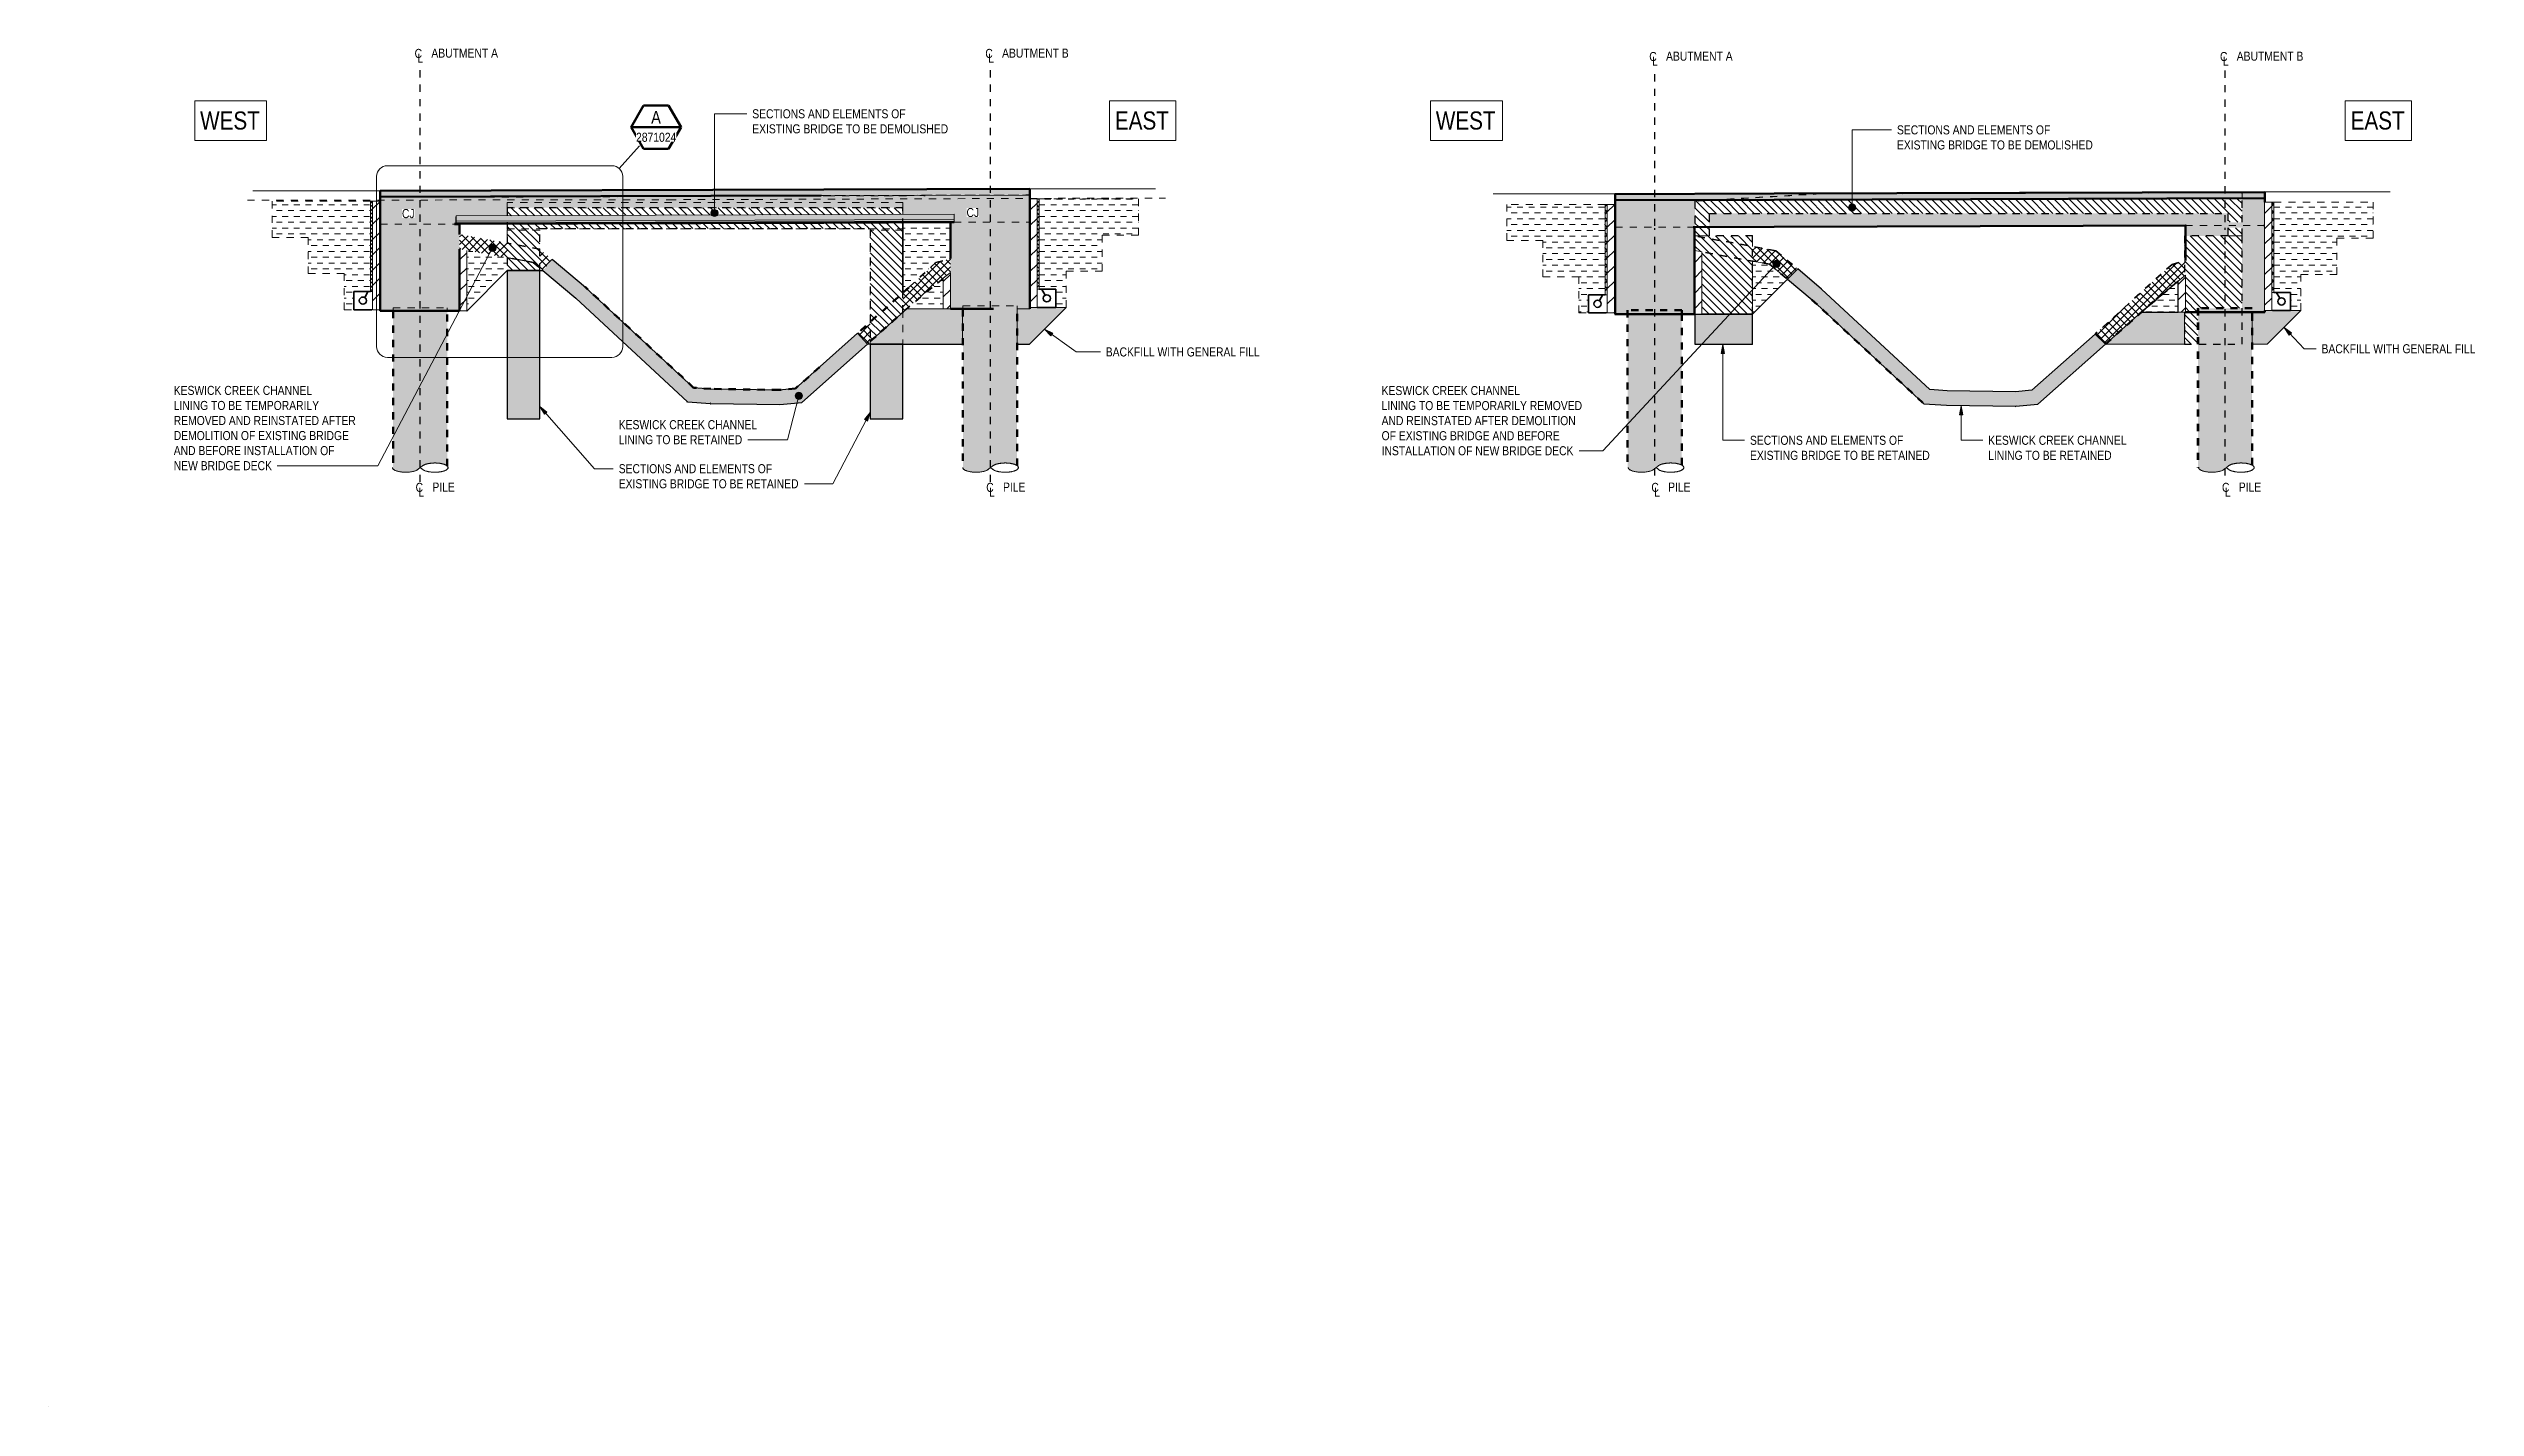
# Model space of a CAD drawing. Header units: metres. Extents: x 562 to 635, y 3 to 1699.
# Drawn here: x 600.89 to 634.51, y 2.66 to 21.47 of the extents above.
import ezdxf

# ---------------------------------------------------------------- set-up
doc = ezdxf.new("R2010")
doc.units = ezdxf.units.M
for name, pattern in [('JacobsCenter', [0.015, 0.009, -0.0015, 0.003, -0.0015]), ('JacobsDash', [0.0045, 0.003, -0.0015]), ('JacobsDemolished', [0.0045, 0.003, -0.0015])]:
    doc.linetypes.add(name, pattern=pattern)
for name, color, linetype, lineweight in [('BRIDGE-ABUTMENT-CONC', 7, 'Continuous', 50), ('D-BDGE', 7, 'Continuous', 13), ('D-BDGE-18-SOLID', 7, 'Continuous', 9), ('D-BDGE-FLOOR', 7, 'Continuous', 50), ('D-BDGE-FLOOR-HID', 7, 'JacobsDash', 18), ('D-BDGE-FLOOR-PAT', 7, 'Continuous', 50), ('D-BDGE-FNDN', 7, 'Continuous', 50), ('D-BDGE-FNDN-LINES-18-HID', 7, 'JacobsDash', 18), ('D-BDGE-FNDN-PILE-CONC', 7, 'Continuous', 50), ('D-BDGE-LINE', 7, 'Continuous', 9), ('D-ENHA-GEN-ANNO-SYMB', 7, 'Continuous', 9), ('D-ENHA-GEN-LINE', 7, 'Continuous', 9), ('D-ENHA-TEXT', 7, 'Continuous', 9)]:
    doc.layers.add(name, color=color, linetype=linetype, lineweight=lineweight)
for name, color, linetype, lineweight, true_color in [('BRIDGE-FRAMING-LINE-18-HID', 7, 'Continuous', 13, 0x8c8cc6), ('D-BDGE-DECK', 7, 'Continuous', 13, 0x8c8cc6), ('D-BDGE-FRAMING', 7, 'Continuous', 13, 0x8c8cc6), ('D-BDGE-INT-WALL', 7, 'Continuous', 13, 0x8c8cc6)]:
    doc.layers.add(name, color=color, linetype=linetype, lineweight=lineweight, true_color=true_color)
doc.styles.add('Arial Narrow_1', font='ARIALN.TTF', dxfattribs={"height": 0.25})
doc.styles.add('Arial Narrow_3', font='ARIALN.TTF', dxfattribs={"height": 0.0035})
doc.styles.add('Arial Narrow_4', font='ARIALN.TTF', dxfattribs={"height": 0.005})
doc.styles.add('Arial Narrow_5', font='ARIALN.TTF', dxfattribs={"height": 0.125})
doc.styles.add('Arial Narrow_6', font='ARIALN.TTF', dxfattribs={"height": 0.175})
pattern_1 = [(45, (609.53152, 18.093), (-0.053033, 0.053033), []), (135, (609.53152, 18.093), (-0.053033, -0.053033), [])]
pattern_2 = [(0, (609.531517, 18.093), (0.00992, 0.01984), [0.00168, -0.01817])]
pattern_3 = [(0, (609.53152, 18.093), (0.08064, 0.08064), [0.08064, -0.08064])]
pattern_4 = [(45, (609.53152, 18.093), (-0.106066, 0.106066), [])]
pattern_5 = [(135, (609.53152, 18.093), (-0.053033, -0.053033), [])]
pattern_6 = [(45, (627.36209, 18.143), (-0.053033, 0.053033), []), (135, (627.36209, 18.143), (-0.053033, -0.053033), [])]
pattern_7 = [(0, (627.36209, 18.143), (0.08064, 0.08064), [0.08064, -0.08064])]
pattern_8 = [(45, (627.36209, 18.143), (-0.106066, 0.106066), [])]
pattern_9 = [(0, (627.362092, 18.143), (0.00992, 0.01984), [0.00168, -0.01817])]
pattern_10 = [(135, (627.36209, 18.143), (-0.053033, -0.053033), [])]

msp = doc.modelspace()

# ---------------------------------------------------------------- texts
at = {"layer": 'D-ENHA-TEXT', "attachment_point": 1, "bg_fill": 3, "box_fill_scale": 1, "bg_fill_color": 256, "bg_fill_true_color": 13158600, "bg_fill_transparency": 0}
for s, insert, char_height, style in [('KESWICK CREEK CHANNEL', (602.6264, 16.7966), 0.125, 'Arial Narrow_5'), ('KESWICK CREEK CHANNEL', (619.3569, 16.7948), 0.125, 'Arial Narrow_5'), ('1.', (600.8922, 2.6601), 0.0035, 'Arial Narrow_3')]:
    msp.add_mtext(s, dxfattribs=dict(at, insert=insert, char_height=char_height, style=style))

# ---------------------------------------------------------------- blocks, each defined once
blk = doc.blocks.new('Roofs 3 - Roofs 3-4999916-DRG-2871021 - SECTION 3 Copy 1')
at = {"layer": 'D-BDGE-DECK', "color": 8, "linetype": 'JacobsDemolished', "lineweight": 18, "true_color": 0x808080}
for p, q in [((578.009, 19.336), (578.009, 19.262)), ((583.489, 19.336), (578.009, 19.336)), ((578.009, 19.262), (583.489, 19.262)), ((583.489, 19.262), (583.489, 19.336))]:
    blk.add_line(p, q, dxfattribs=at)
blk = doc.blocks.new('Structural Framing 2 - Structural Framing 2-5589929-DRG-2871021 - SECTION 3 Copy 1')
at = {"layer": 'D-BDGE-FRAMING', "color": 7, "linetype": 'JacobsDemolished', "lineweight": 50}
for p, q in [((579.088, 18.166), (579.086, 18.164)), ((580.591, 16.771), (579.088, 18.166)), ((579.088, 18.163), (579.088, 18.166)), ((583.574, 18.159), (582.861, 17.525)), ((578.953, 18.015), (578.953, 18.016)), ((583.717, 18.014), (583.716, 18.018)), ((583.038, 17.415), (583.488, 17.815)), ((582.335, 17.057), (582.003, 16.762)), ((580.508, 16.573), (580.507, 16.574)), ((580.83, 16.755), (580.591, 16.771)), ((580.591, 16.769), (580.591, 16.771)), ((580.823, 16.551), (580.822, 16.552)), ((581.775, 16.74), (580.83, 16.755)), ((580.831, 16.752), (580.83, 16.755)), ((582.003, 16.762), (581.775, 16.74)), ((581.776, 16.738), (581.775, 16.74)), ((581.784, 16.536), (581.784, 16.537)), ((582.004, 16.759), (582.003, 16.762)), ((582.089, 16.565), (582.088, 16.566))]:
    blk.add_line(p, q, dxfattribs=at)
blk = doc.blocks.new('01_SFO_FRP_Pile_CastInPlace_CS - CAST-IN-PLACE PILE - 0750-7668704-DRG-2871021 - SECTION 3 Copy 1')
at = {"layer": 'D-BDGE-FNDN', "linetype": 'JacobsDash', "lineweight": 18, "true_color": 0xe1e1e1}
h = blk.add_hatch(color=254, dxfattribs=at)
h.paths.add_polyline_path([(576.606, 15.601), (576.638, 15.602), (576.675, 15.607), (576.698, 15.611), (576.724, 15.617), (576.746, 15.625), (576.764, 15.635), (576.777, 15.645), (576.851, 15.699), (576.877, 15.711), (576.911, 15.72), (576.95, 15.727), (576.993, 15.729), (577.036, 15.729), (577.077, 15.725), (577.114, 15.717), (577.146, 15.707), (577.17, 15.694), (577.178, 15.687), (577.178, 17.831), (577.172, 17.832), (577.128, 17.833), (577.044, 17.834), (576.869, 17.835), (576.675, 17.835), (576.516, 17.833), (576.434, 17.832), (576.428, 17.831), (576.428, 15.647), (576.431, 15.643), (576.445, 15.633), (576.463, 15.624), (576.486, 15.616), (576.516, 15.609), (576.542, 15.605), (576.574, 15.602)])
h.paths.add_polyline_path([(577.084, 15.608), (577.1, 15.611), (577.094, 15.61), (577.09, 15.609)])
h.paths.add_polyline_path([(577.118, 15.615), (577.128, 15.618), (577.122, 15.616)])
h.paths.add_polyline_path([(576.873, 15.622), (576.855, 15.629), (576.863, 15.625), (576.869, 15.623)])
h.paths.add_polyline_path([(576.849, 15.633), (576.832, 15.645), (576.845, 15.635)])
h.paths.add_polyline_path([(577.173, 15.639), (577.178, 15.643), (577.178, 15.644), (577.173, 15.64)])
at = {"layer": 'D-BDGE-FNDN-LINES-18-HID', "color": 252, "true_color": 0x888888}
for p, q in [((576.428, 17.876), (576.428, 17.832)), ((576.428, 17.876), (577.178, 17.876)), ((577.178, 17.832), (577.178, 17.876))]:
    blk.add_line(p, q, dxfattribs=at)
at = {"layer": 'D-BDGE-FNDN-PILE-CONC', "color": 252, "linetype": 'JacobsDash', "true_color": 0x888888}
for p, q in [((576.428, 17.832), (576.428, 15.647)), ((577.178, 15.687), (577.178, 17.832)), ((577.178, 15.643), (577.178, 15.644))]:
    blk.add_line(p, q, dxfattribs=at)
blk = doc.blocks.new('01_SFO_FRP_Pile_CastInPlace_CS - CAST-IN-PLACE PILE - 0750-V1-DRG-2871021 - SECTION 3 Copy 1')
at = {"layer": 'D-BDGE-FNDN', "linetype": 'JacobsDash', "lineweight": 18, "true_color": 0xe1e1e1}
h = blk.add_hatch(color=254, dxfattribs=at)
h.paths.add_polyline_path([(584.505, 15.601), (584.538, 15.602), (584.569, 15.606), (584.598, 15.611), (584.624, 15.617), (584.646, 15.626), (584.664, 15.635), (584.677, 15.645), (584.75, 15.699), (584.777, 15.711), (584.811, 15.72), (584.85, 15.727), (584.896, 15.729), (584.941, 15.728), (584.977, 15.725), (585.014, 15.717), (585.046, 15.707), (585.07, 15.694), (585.071, 15.693), (585.071, 17.858), (585.066, 17.859), (585.021, 17.86), (584.938, 17.861), (584.742, 17.862), (584.569, 17.861), (584.41, 17.86), (584.344, 17.859), (584.321, 17.858), (584.321, 15.658), (584.322, 15.654), (584.331, 15.643), (584.344, 15.633), (584.363, 15.624), (584.386, 15.616), (584.42, 15.608), (584.442, 15.605), (584.473, 15.602)])
h.paths.add_polyline_path([(584.984, 15.608), (585, 15.611), (584.994, 15.61), (584.984, 15.608)])
h.paths.add_polyline_path([(585.018, 15.615), (585.027, 15.618), (585.021, 15.616)])
h.paths.add_polyline_path([(584.772, 15.622), (584.755, 15.629), (584.763, 15.625)])
h.paths.add_polyline_path([(584.748, 15.633), (584.742, 15.637), (584.745, 15.635)])
at = {"layer": 'D-BDGE-FNDN-LINES-18-HID', "color": 252, "true_color": 0x888888}
for p, q in [((584.321, 17.903), (584.321, 17.859)), ((584.321, 17.903), (585.071, 17.903)), ((585.071, 17.859), (585.071, 17.903))]:
    blk.add_line(p, q, dxfattribs=at)
at = {"layer": 'D-BDGE-FNDN-PILE-CONC', "color": 252, "linetype": 'JacobsDash', "true_color": 0x888888}
for p, q in [((584.321, 17.859), (584.321, 15.658)), ((585.071, 15.693), (585.071, 17.859))]:
    blk.add_line(p, q, dxfattribs=at)
blk = doc.blocks.new('07_STR_DPS_PermadecPanel - 07_STR_DPS_PermadecPanel-V2-DRG-2871021 - SECTION 3 Copy 1')
at = {"layer": 'BRIDGE-FRAMING-LINE-18-HID', "color": 7, "linetype": 'JacobsDash'}
for p, q in [((577.296, 19.041), (577.296, 19.134)), ((577.301, 19.134), (577.296, 19.134)), ((577.296, 19.04), (577.296, 19.133)), ((584.196, 19.062), (577.296, 19.041)), ((581.948, 19.049), (577.296, 19.035)), ((577.296, 19.035), (577.296, 19.041)), ((577.296, 19.041), (577.296, 19.041)), ((577.296, 19.041), (577.296, 19.04)), ((577.296, 19.04), (577.296, 19.04)), ((577.296, 19.04), (577.296, 19.039)), ((577.296, 19.039), (577.296, 19.039)), ((577.296, 19.033), (577.296, 19.035)), ((584.196, 19.056), (581.953, 19.049)), ((584.196, 19.079), (584.196, 19.062)), ((584.196, 19.062), (584.196, 19.056)), ((584.196, 19.056), (584.196, 19.054))]:
    blk.add_line(p, q, dxfattribs=at)
blk = doc.blocks.new('07_STR_DPS_PermadecPanel - 07_STR_DPS_PermadecPanel-5973124-DRG-2871021 - SECTION 3 Copy 1')
at = {"layer": 'D-BDGE-FRAMING', "linetype": 'JacobsDash', "true_color": 0xc0c0c0}
for points in [[(577.298, 19.046), (584.198, 19.068), (584.198, 19.079), (577.301, 19.052), (577.301, 19.139), (577.297, 19.139), (577.298, 19.062)], [(577.298, 19.041), (584.198, 19.062), (584.198, 19.068), (577.298, 19.046)], [(577.298, 19.04), (583.152, 19.059), (577.298, 19.041)], [(577.298, 19.046), (577.298, 19.046), (577.298, 19.046)]]:
    blk.add_hatch(color=9, dxfattribs=at).paths.add_polyline_path(points)
at = {"layer": 'BRIDGE-FRAMING-LINE-18-HID', "color": 7, "linetype": 'JacobsDash'}
for p, q in [((577.297, 19.042), (577.296, 19.135)), ((577.297, 19.041), (577.296, 19.134)), ((577.296, 19.035), (581.941, 19.049)), ((577.296, 19.041), (577.296, 19.041)), ((577.296, 19.041), (577.296, 19.041)), ((577.296, 19.041), (577.296, 19.035)), ((577.296, 19.035), (577.298, 19.04)), ((577.297, 19.045), (577.297, 19.138)), ((577.297, 19.044), (577.297, 19.137)), ((577.297, 19.043), (577.297, 19.136)), ((577.298, 19.046), (577.297, 19.045)), ((577.297, 19.045), (577.297, 19.045)), ((577.297, 19.045), (577.297, 19.044)), ((577.297, 19.044), (577.297, 19.044)), ((577.297, 19.044), (577.297, 19.043)), ((577.298, 19.044), (577.297, 19.044)), ((577.298, 19.044), (577.297, 19.044)), ((577.297, 19.043), (577.297, 19.043)), ((577.297, 19.043), (577.297, 19.042)), ((577.297, 19.042), (577.297, 19.042)), ((577.297, 19.042), (577.297, 19.041)), ((577.298, 19.046), (577.298, 19.046)), ((581.947, 19.049), (584.196, 19.056)), ((584.198, 19.062), (584.196, 19.056))]:
    blk.add_line(p, q, dxfattribs=at)
at = {"layer": 'D-BDGE-FRAMING', "color": 7}
for p, q in [((577.298, 19.046), (577.297, 19.139)), ((577.301, 19.139), (577.297, 19.139)), ((584.198, 19.068), (577.298, 19.047)), ((584.198, 19.062), (577.298, 19.041)), ((577.298, 19.041), (577.298, 19.047)), ((577.298, 19.047), (577.298, 19.046)), ((577.298, 19.04), (577.298, 19.041)), ((584.198, 19.079), (584.198, 19.068)), ((584.198, 19.068), (584.198, 19.062))]:
    blk.add_line(p, q, dxfattribs=at)
blk = doc.blocks.new('SC_DET_BREAK LINE - Pipe Break-7426284-DRG-2871021 - SECTION 3 Copy 1')
at = {"layer": 'D-BDGE-LINE', "lineweight": 13}
for p, q in [((576.805, 15.665), (576.777, 15.645)), ((576.805, 15.665), (576.777, 15.645)), ((576.832, 15.686), (576.805, 15.665)), ((576.805, 15.665), (576.832, 15.686)), ((576.832, 15.645), (576.805, 15.665)), ((576.805, 15.665), (576.832, 15.645))]:
    blk.add_line(p, q, dxfattribs=at)
for centre, start_param, end_param in [((576.603, 15.665), 3.141593, 3.393004), ((576.603, 15.665), 3.44732, 3.69373), ((576.603, 15.665), 3.731369, 3.964877), ((576.603, 15.665), 3.997922, 4.25149), ((576.603, 15.665), 4.292817, 4.81233), ((576.603, 15.665), 4.850424, 5.10745), ((576.603, 15.665), 5.134084, 5.376522), ((576.603, 15.665), 5.407589, 5.65766), ((576.603, 15.665), 5.708488, 5.961804), ((577.006, 15.665), 2.47074, 2.547873), ((577.006, 15.665), 3.777154, 3.812445), ((577.006, 15.665), 2.18791, 2.269078), ((577.006, 15.665), 4.014107, 4.039078), ((577.006, 15.665), 4.080543, 4.095275), ((577.006, 15.665), 1.91455, 1.970608), ((577.006, 15.665), 4.312577, 4.368635), ((577.006, 15.665), 1.293734, 1.359044), ((577.006, 15.665), 4.924141, 4.930285), ((577.006, 15.665), 4.967906, 4.989451), ((577.006, 15.665), 1.006229, 1.080831), ((577.006, 15.665), 5.202354, 5.240808), ((577.006, 15.665), 5.253485, 5.276956), ((577.006, 15.665), 0.73005, 0.782075), ((577.006, 15.665), 5.501111, 5.518906), ((577.006, 15.665), 0.405267, 0.454525), ((577.006, 15.665), 5.864559, 5.877918), ((577.006, 15.665), 0.095087, 0.183407), ((577.006, 15.665), 6.099778, 6.124648), ((577.006, 15.665), 6.158599, 6.188098)]:
    blk.add_ellipse(centre, major_axis=(0.183, 0), ratio=0.349427, start_param=start_param, end_param=end_param, dxfattribs=at)
for points, knots in [([(576.777, 15.645), (576.773, 15.642), (576.765, 15.635), (576.747, 15.625), (576.725, 15.617), (576.69, 15.608), (576.639, 15.601), (576.584, 15.601), (576.542, 15.605), (576.508, 15.61), (576.473, 15.619), (576.443, 15.633), (576.427, 15.646), (576.421, 15.657), (576.42, 15.663), (576.42, 15.665)], [0, 0, 0, 0, 0.0625, 0.125, 0.1875, 0.25, 0.375, 0.5, 0.5625, 0.625, 0.71875, 0.8125, 0.90625, 0.953125, 1, 1, 1, 1]), ([(577.19, 15.665), (577.19, 15.668), (577.189, 15.673), (577.185, 15.68), (577.18, 15.686), (577.174, 15.691), (577.17, 15.694), (577.165, 15.698), (577.159, 15.701), (577.153, 15.704), (577.146, 15.707), (577.139, 15.71), (577.131, 15.712), (577.123, 15.715), (577.114, 15.717), (577.106, 15.719), (577.096, 15.721), (577.087, 15.723), (577.077, 15.725), (577.067, 15.726), (577.057, 15.727), (577.046, 15.728), (577.036, 15.729), (577.025, 15.729), (577.014, 15.73), (577.003, 15.73), (576.993, 15.729), (576.982, 15.729), (576.971, 15.728), (576.961, 15.728), (576.95, 15.727), (576.94, 15.725), (576.93, 15.724), (576.921, 15.722), (576.911, 15.72), (576.902, 15.718), (576.894, 15.716), (576.885, 15.714), (576.877, 15.711), (576.87, 15.708), (576.861, 15.704), (576.85, 15.699), (576.84, 15.693), (576.835, 15.688), (576.832, 15.686)], [0.5, 0.5, 0.5, 0.5, 0.5208333, 0.5416667, 0.5625, 0.5729167, 0.5833333, 0.59375, 0.6041667, 0.6145833, 0.625, 0.6354167, 0.6458333, 0.65625, 0.6666667, 0.6770833, 0.6875, 0.6979167, 0.7083333, 0.71875, 0.7291667, 0.7395833, 0.75, 0.7604167, 0.7708333, 0.78125, 0.7916667, 0.8020833, 0.8125, 0.8229167, 0.8333333, 0.84375, 0.8541667, 0.8645833, 0.875, 0.8854167, 0.8958333, 0.90625, 0.9166667, 0.9270833, 0.9375, 0.9583333, 0.9791667, 1, 1, 1, 1]), ([(577.19, 15.665), (577.19, 15.662), (577.188, 15.654), (577.179, 15.643), (577.165, 15.633), (577.147, 15.624), (577.124, 15.616), (577.097, 15.609), (577.067, 15.605), (577.025, 15.601), (576.982, 15.601), (576.94, 15.605), (576.911, 15.61), (576.885, 15.617), (576.862, 15.625), (576.844, 15.635), (576.836, 15.642), (576.832, 15.645)], [0, 0, 0, 0, 0.0625, 0.125, 0.1875, 0.25, 0.3125, 0.375, 0.4375, 0.5, 0.625, 0.6875, 0.75, 0.8125, 0.875, 0.9375, 1, 1, 1, 1]), ([(576.832, 15.645), (576.835, 15.643), (576.839, 15.639), (576.845, 15.635), (576.848, 15.633)], [0, 0, 0, 0, 0.02083333, 0.03733926, 0.03733926, 0.03733926, 0.03733926]), ([(576.855, 15.629), (576.857, 15.628), (576.862, 15.626), (576.868, 15.623), (576.871, 15.622), (576.872, 15.622)], [0.04892704, 0.04892704, 0.04892704, 0.04892704, 0.0625, 0.07291667, 0.07591377, 0.07591377, 0.07591377, 0.07591377]), ([(576.881, 15.619), (576.882, 15.618), (576.886, 15.617), (576.894, 15.615), (576.902, 15.613), (576.908, 15.611), (576.911, 15.611)], [0.08783256, 0.08783256, 0.08783256, 0.08783256, 0.09375, 0.10416667, 0.11458333, 0.125, 0.125, 0.125, 0.125]), ([(576.911, 15.611), (576.914, 15.61), (576.921, 15.609), (576.93, 15.607), (576.939, 15.606), (576.944, 15.605), (576.946, 15.605)], [0.125, 0.125, 0.125, 0.125, 0.13541667, 0.14583333, 0.15625, 0.16195855, 0.16195855, 0.16195855, 0.16195855]), ([(576.958, 15.603), (576.959, 15.603), (576.963, 15.603), (576.971, 15.602), (576.979, 15.602), (576.984, 15.602), (576.984, 15.602)], [0.1745463, 0.1745463, 0.1745463, 0.1745463, 0.17708333, 0.1875, 0.19791667, 0.20037924, 0.20037924, 0.20037924, 0.20037924]), ([(576.998, 15.601), (577, 15.601), (577.005, 15.601), (577.014, 15.601), (577.025, 15.602), (577.032, 15.602), (577.036, 15.602)], [0.21314486, 0.21314486, 0.21314486, 0.21314486, 0.21875, 0.22916667, 0.23958333, 0.25, 0.25, 0.25, 0.25]), ([(577.036, 15.602), (577.039, 15.602), (577.046, 15.603), (577.057, 15.604), (577.065, 15.605), (577.071, 15.605), (577.072, 15.606)], [0.25, 0.25, 0.25, 0.25, 0.26041667, 0.27083333, 0.28125, 0.28683706, 0.28683706, 0.28683706, 0.28683706]), ([(577.085, 15.607), (577.085, 15.607), (577.089, 15.608), (577.096, 15.609), (577.103, 15.611), (577.107, 15.612), (577.108, 15.612)], [0.29972972, 0.29972972, 0.29972972, 0.29972972, 0.30208333, 0.3125, 0.32291667, 0.32532022, 0.32532022, 0.32532022, 0.32532022]), ([(577.118, 15.615), (577.12, 15.615), (577.124, 15.616), (577.131, 15.618), (577.139, 15.621), (577.144, 15.623), (577.146, 15.624)], [0.33816864, 0.33816864, 0.33816864, 0.33816864, 0.34375, 0.35416667, 0.36458333, 0.375, 0.375, 0.375, 0.375]), ([(577.146, 15.624), (577.148, 15.625), (577.153, 15.627), (577.16, 15.63), (577.165, 15.633), (577.168, 15.635)], [0.375, 0.375, 0.375, 0.375, 0.38541667, 0.39583333, 0.41202908, 0.41202908, 0.41202908, 0.41202908]), ([(577.173, 15.639), (577.174, 15.639), (577.175, 15.641), (577.179, 15.644), (577.181, 15.646), (577.183, 15.648)], [0.42439008, 0.42439008, 0.42439008, 0.42439008, 0.42708333, 0.4375, 0.45076507, 0.45076507, 0.45076507, 0.45076507]), ([(577.186, 15.652), (577.187, 15.654), (577.189, 15.658), (577.19, 15.663), (577.19, 15.665)], [0.46288897, 0.46288897, 0.46288897, 0.46288897, 0.47916667, 0.5, 0.5, 0.5, 0.5])]:
    blk.add_open_spline(points, degree=3, knots=knots, dxfattribs=at)
blk = doc.blocks.new('SC_DET_BREAK LINE - Pipe Break-V3-DRG-2871021 - SECTION 3 Copy 1')
at = {"layer": 'D-BDGE-LINE', "lineweight": 13}
for p, q in [((584.704, 15.665), (584.677, 15.645)), ((584.704, 15.665), (584.677, 15.645)), ((584.732, 15.686), (584.704, 15.665)), ((584.704, 15.665), (584.732, 15.686)), ((584.732, 15.645), (584.704, 15.665)), ((584.704, 15.665), (584.732, 15.645))]:
    blk.add_line(p, q, dxfattribs=at)
for centre, start_param, end_param in [((584.503, 15.665), 3.141593, 3.393004), ((584.503, 15.665), 3.44732, 3.69373), ((584.503, 15.665), 3.731369, 3.964877), ((584.503, 15.665), 3.997922, 4.25149), ((584.503, 15.665), 4.292817, 4.81233), ((584.503, 15.665), 4.850424, 5.10745), ((584.503, 15.665), 5.134084, 5.376522), ((584.503, 15.665), 5.407589, 5.65766), ((584.503, 15.665), 5.708488, 5.961804), ((584.906, 15.665), 2.47074, 2.547873), ((584.906, 15.665), 3.777154, 3.812445), ((584.906, 15.665), 2.18791, 2.269078), ((584.906, 15.665), 4.014107, 4.039078), ((584.906, 15.665), 4.080543, 4.095275), ((584.906, 15.665), 1.91455, 1.970608), ((584.906, 15.665), 4.312577, 4.368635), ((584.906, 15.665), 1.293734, 1.359044), ((584.906, 15.665), 4.924141, 4.930285), ((584.906, 15.665), 4.967906, 4.989451), ((584.906, 15.665), 1.006229, 1.080831), ((584.906, 15.665), 5.202354, 5.240808), ((584.906, 15.665), 5.253485, 5.276956), ((584.906, 15.665), 0.73005, 0.782075), ((584.906, 15.665), 5.501111, 5.518906), ((584.906, 15.665), 0.405267, 0.454525), ((584.906, 15.665), 5.864559, 5.877918), ((584.906, 15.665), 0.095087, 0.183407), ((584.906, 15.665), 6.099778, 6.124648), ((584.906, 15.665), 6.158599, 6.188098)]:
    blk.add_ellipse(centre, major_axis=(0.183, 0), ratio=0.349427, start_param=start_param, end_param=end_param, dxfattribs=at)
for points, knots in [([(584.677, 15.645), (584.673, 15.642), (584.665, 15.635), (584.647, 15.625), (584.624, 15.617), (584.589, 15.608), (584.538, 15.601), (584.484, 15.601), (584.442, 15.605), (584.407, 15.61), (584.372, 15.619), (584.342, 15.633), (584.327, 15.646), (584.32, 15.657), (584.319, 15.663), (584.319, 15.665)], [0, 0, 0, 0, 0.0625, 0.125, 0.1875, 0.25, 0.375, 0.5, 0.5625, 0.625, 0.71875, 0.8125, 0.90625, 0.953125, 1, 1, 1, 1]), ([(585.089, 15.665), (585.089, 15.668), (585.088, 15.673), (585.085, 15.68), (585.079, 15.686), (585.074, 15.691), (585.069, 15.694), (585.064, 15.698), (585.059, 15.701), (585.052, 15.704), (585.046, 15.707), (585.038, 15.71), (585.031, 15.712), (585.023, 15.715), (585.014, 15.717), (585.005, 15.719), (584.996, 15.721), (584.986, 15.723), (584.977, 15.725), (584.967, 15.726), (584.956, 15.727), (584.946, 15.728), (584.935, 15.729), (584.925, 15.729), (584.914, 15.73), (584.903, 15.73), (584.892, 15.729), (584.882, 15.729), (584.871, 15.728), (584.86, 15.728), (584.85, 15.727), (584.84, 15.725), (584.83, 15.724), (584.82, 15.722), (584.811, 15.72), (584.802, 15.718), (584.793, 15.716), (584.785, 15.714), (584.777, 15.711), (584.77, 15.708), (584.76, 15.704), (584.75, 15.699), (584.74, 15.693), (584.734, 15.688), (584.732, 15.686)], [0.5, 0.5, 0.5, 0.5, 0.5208333, 0.5416667, 0.5625, 0.5729167, 0.5833333, 0.59375, 0.6041667, 0.6145833, 0.625, 0.6354167, 0.6458333, 0.65625, 0.6666667, 0.6770833, 0.6875, 0.6979167, 0.7083333, 0.71875, 0.7291667, 0.7395833, 0.75, 0.7604167, 0.7708333, 0.78125, 0.7916667, 0.8020833, 0.8125, 0.8229167, 0.8333333, 0.84375, 0.8541667, 0.8645833, 0.875, 0.8854167, 0.8958333, 0.90625, 0.9166667, 0.9270833, 0.9375, 0.9583333, 0.9791667, 1, 1, 1, 1]), ([(585.089, 15.665), (585.089, 15.662), (585.087, 15.654), (585.079, 15.643), (585.065, 15.633), (585.046, 15.624), (585.023, 15.616), (584.996, 15.609), (584.967, 15.605), (584.925, 15.601), (584.881, 15.601), (584.84, 15.605), (584.81, 15.61), (584.784, 15.617), (584.762, 15.625), (584.744, 15.635), (584.735, 15.642), (584.732, 15.645)], [0, 0, 0, 0, 0.0625, 0.125, 0.1875, 0.25, 0.3125, 0.375, 0.4375, 0.5, 0.625, 0.6875, 0.75, 0.8125, 0.875, 0.9375, 1, 1, 1, 1]), ([(584.732, 15.645), (584.734, 15.643), (584.739, 15.639), (584.745, 15.635), (584.748, 15.633)], [0, 0, 0, 0, 0.02083333, 0.03733926, 0.03733926, 0.03733926, 0.03733926]), ([(584.754, 15.629), (584.757, 15.628), (584.762, 15.626), (584.768, 15.623), (584.771, 15.622), (584.772, 15.622)], [0.04892704, 0.04892704, 0.04892704, 0.04892704, 0.0625, 0.07291667, 0.07591377, 0.07591377, 0.07591377, 0.07591377]), ([(584.78, 15.619), (584.782, 15.618), (584.786, 15.617), (584.793, 15.615), (584.802, 15.613), (584.808, 15.611), (584.811, 15.611)], [0.08783256, 0.08783256, 0.08783256, 0.08783256, 0.09375, 0.10416667, 0.11458333, 0.125, 0.125, 0.125, 0.125]), ([(584.811, 15.611), (584.814, 15.61), (584.82, 15.609), (584.83, 15.607), (584.838, 15.606), (584.844, 15.605), (584.845, 15.605)], [0.125, 0.125, 0.125, 0.125, 0.13541667, 0.14583333, 0.15625, 0.16195855, 0.16195855, 0.16195855, 0.16195855]), ([(584.858, 15.603), (584.859, 15.603), (584.863, 15.603), (584.871, 15.602), (584.879, 15.602), (584.883, 15.602), (584.884, 15.602)], [0.1745463, 0.1745463, 0.1745463, 0.1745463, 0.17708333, 0.1875, 0.19791667, 0.20037924, 0.20037924, 0.20037924, 0.20037924]), ([(584.897, 15.601), (584.899, 15.601), (584.905, 15.601), (584.914, 15.601), (584.925, 15.602), (584.932, 15.602), (584.935, 15.602)], [0.21314486, 0.21314486, 0.21314486, 0.21314486, 0.21875, 0.22916667, 0.23958333, 0.25, 0.25, 0.25, 0.25]), ([(584.935, 15.602), (584.939, 15.602), (584.946, 15.603), (584.956, 15.604), (584.965, 15.605), (584.97, 15.605), (584.972, 15.606)], [0.25, 0.25, 0.25, 0.25, 0.26041667, 0.27083333, 0.28125, 0.28683706, 0.28683706, 0.28683706, 0.28683706]), ([(584.984, 15.607), (584.985, 15.607), (584.989, 15.608), (584.996, 15.609), (585.003, 15.611), (585.007, 15.612), (585.007, 15.612)], [0.29972972, 0.29972972, 0.29972972, 0.29972972, 0.30208333, 0.3125, 0.32291667, 0.32532022, 0.32532022, 0.32532022, 0.32532022]), ([(585.018, 15.615), (585.02, 15.615), (585.024, 15.616), (585.031, 15.618), (585.038, 15.621), (585.043, 15.623), (585.046, 15.624)], [0.33816864, 0.33816864, 0.33816864, 0.33816864, 0.34375, 0.35416667, 0.36458333, 0.375, 0.375, 0.375, 0.375]), ([(585.046, 15.624), (585.048, 15.625), (585.052, 15.627), (585.06, 15.63), (585.065, 15.633), (585.067, 15.635)], [0.375, 0.375, 0.375, 0.375, 0.38541667, 0.39583333, 0.41202908, 0.41202908, 0.41202908, 0.41202908]), ([(585.073, 15.639), (585.073, 15.639), (585.075, 15.641), (585.078, 15.644), (585.081, 15.646), (585.082, 15.648)], [0.42439008, 0.42439008, 0.42439008, 0.42439008, 0.42708333, 0.4375, 0.45076507, 0.45076507, 0.45076507, 0.45076507]), ([(585.085, 15.652), (585.086, 15.654), (585.089, 15.658), (585.089, 15.663), (585.089, 15.665)], [0.46288897, 0.46288897, 0.46288897, 0.46288897, 0.47916667, 0.5, 0.5, 0.5, 0.5])]:
    blk.add_open_spline(points, degree=3, knots=knots, dxfattribs=at)
blk = doc.blocks.new('Roofs 2 - Roofs 2-4993555-Section 76')
at = {"layer": 'D-BDGE-DECK', "color": 8, "linetype": 'JacobsDemolished', "lineweight": 18, "true_color": 0x808080}
for p, q in [((577.343, 19.352), (577.343, 18.873)), ((577.543, 19.183), (584.723, 19.183)), ((577.543, 18.873), (577.543, 19.183)), ((584.923, 19.47), (579.083, 19.454)), ((584.723, 19.183), (584.723, 19.061)), ((584.923, 19.393), (584.923, 19.47)), ((584.923, 19.061), (584.923, 19.393)), ((577.343, 18.873), (577.543, 18.873)), ((584.723, 18.986), (584.723, 18.873)), ((584.723, 18.873), (584.923, 18.873)), ((584.923, 18.873), (584.923, 18.986))]:
    blk.add_line(p, q, dxfattribs=at)
at = {"layer": 'D-BDGE-DECK', "color": 8, "linetype": 'JacobsDemolished', "true_color": 0x808080}
for p, q in [((577.343, 18.873), (577.343, 18.873)), ((577.543, 18.873), (577.543, 18.873))]:
    blk.add_line(p, q, dxfattribs=at)
at = {"layer": 'D-BDGE-DECK', "color": 8, "linetype": 'JacobsDemolished', "lineweight": 18, "true_color": 0x808080}
blk.add_open_spline([(579.083, 19.454), (578.761, 19.435), (578.181, 19.401), (577.601, 19.367), (577.343, 19.352)], degree=3, knots=[-1, -1, -1, -1, -0.444444, 0, 0, 0, 0], dxfattribs=at)
blk = doc.blocks.new('01_SFO_FRP_Pile_CastInPlace_CS - CAST-IN-PLACE PILE - 0750-7668704-Section 76')
at = {"layer": 'D-BDGE-FNDN', "linetype": 'JacobsDash', "lineweight": 18, "true_color": 0xe1e1e1}
h = blk.add_hatch(color=254, dxfattribs=at)
h.paths.add_polyline_path([(576.606, 15.601), (576.638, 15.602), (576.669, 15.606), (576.698, 15.611), (576.724, 15.617), (576.746, 15.625), (576.764, 15.635), (576.777, 15.645), (576.851, 15.699), (576.877, 15.711), (576.911, 15.72), (576.95, 15.727), (576.993, 15.729), (577.036, 15.729), (577.077, 15.725), (577.114, 15.717), (577.146, 15.707), (577.161, 15.699), (577.161, 17.845), (576.411, 17.845), (576.411, 15.665), (576.42, 15.665), (576.422, 15.654), (576.431, 15.643), (576.445, 15.633), (576.463, 15.624), (576.486, 15.616), (576.513, 15.61), (576.542, 15.605), (576.574, 15.602)])
h.paths.add_polyline_path([(577.084, 15.608), (577.1, 15.611), (577.094, 15.61)])
h.paths.add_polyline_path([(577.118, 15.615), (577.123, 15.616), (577.122, 15.616)])
h.paths.add_polyline_path([(576.873, 15.622), (576.855, 15.629), (576.863, 15.625)])
h.paths.add_polyline_path([(576.849, 15.633), (576.832, 15.645), (576.845, 15.635)])
at = {"layer": 'D-BDGE-FNDN-PILE-CONC', "color": 252, "linetype": 'JacobsDash', "true_color": 0x888888}
for p, q in [((577.161, 17.845), (576.411, 17.845)), ((576.411, 17.845), (576.411, 15.665)), ((577.161, 17.791), (577.161, 17.845)), ((577.161, 15.699), (577.161, 17.791))]:
    blk.add_line(p, q, dxfattribs=at)
blk = doc.blocks.new('Structural Framing 2 - Structural Framing 2-5589929-Section 76')
at = {"layer": 'D-BDGE-FRAMING', "color": 8, "linetype": 'JacobsDemolished', "lineweight": 50, "true_color": 0x808080}
for p, q in [((578.963, 17.989), (580.514, 16.55)), ((583.029, 17.373), (583.723, 17.991)), ((583.723, 17.991), (583.722, 17.993))]:
    blk.add_line(p, q, dxfattribs=at)
at = {"layer": 'D-BDGE-FRAMING', "color": 7, "linetype": 'JacobsDemolished', "lineweight": 50}
for p, q in [((583.724, 17.991), (583.723, 17.991)), ((580.514, 16.55), (580.514, 16.55)), ((580.829, 16.528), (580.829, 16.528)), ((581.791, 16.513), (581.79, 16.514)), ((582.095, 16.542), (582.095, 16.542))]:
    blk.add_line(p, q, dxfattribs=at)
blk = doc.blocks.new('SC_DET_BREAK LINE - Pipe Break-7426284-Section 76')
at = {"layer": 'D-BDGE-LINE', "lineweight": 13}
for p, q in [((576.805, 15.665), (576.777, 15.645)), ((576.805, 15.665), (576.777, 15.645)), ((576.832, 15.686), (576.805, 15.665)), ((576.805, 15.665), (576.832, 15.686)), ((576.832, 15.645), (576.805, 15.665)), ((576.805, 15.665), (576.832, 15.645))]:
    blk.add_line(p, q, dxfattribs=at)
for centre, start_param, end_param in [((576.603, 15.665), 3.141593, 3.393004), ((576.603, 15.665), 3.44732, 3.69373), ((576.603, 15.665), 3.731369, 3.964877), ((576.603, 15.665), 3.997922, 4.25149), ((576.603, 15.665), 4.292817, 4.81233), ((576.603, 15.665), 4.850424, 5.10745), ((576.603, 15.665), 5.134084, 5.376522), ((576.603, 15.665), 5.407589, 5.65766), ((576.603, 15.665), 5.708488, 5.961804), ((577.006, 15.665), 2.47074, 2.547873), ((577.006, 15.665), 3.777154, 3.812445), ((577.006, 15.665), 2.18791, 2.269078), ((577.006, 15.665), 4.014107, 4.039078), ((577.006, 15.665), 4.080543, 4.095275), ((577.006, 15.665), 1.91455, 1.970608), ((577.006, 15.665), 4.312577, 4.368635), ((577.006, 15.665), 1.293734, 1.359044), ((577.006, 15.665), 4.924141, 4.930285), ((577.006, 15.665), 4.967906, 4.989451), ((577.006, 15.665), 1.006229, 1.080831), ((577.006, 15.665), 5.202354, 5.240808), ((577.006, 15.665), 5.253485, 5.276956), ((577.006, 15.665), 0.73005, 0.782075), ((577.006, 15.665), 5.501111, 5.518906), ((577.006, 15.665), 0.405267, 0.454525), ((577.006, 15.665), 5.864559, 5.877918), ((577.006, 15.665), 0.095087, 0.183407), ((577.006, 15.665), 6.099778, 6.124648), ((577.006, 15.665), 6.158599, 6.188098)]:
    blk.add_ellipse(centre, major_axis=(0.183, 0), ratio=0.349427, start_param=start_param, end_param=end_param, dxfattribs=at)
for points, knots in [([(576.777, 15.645), (576.773, 15.642), (576.765, 15.635), (576.747, 15.625), (576.725, 15.617), (576.69, 15.608), (576.639, 15.601), (576.584, 15.601), (576.542, 15.605), (576.508, 15.61), (576.473, 15.619), (576.443, 15.633), (576.427, 15.646), (576.421, 15.657), (576.42, 15.663), (576.42, 15.665)], [0, 0, 0, 0, 0.0625, 0.125, 0.1875, 0.25, 0.375, 0.5, 0.5625, 0.625, 0.71875, 0.8125, 0.90625, 0.953125, 1, 1, 1, 1]), ([(577.19, 15.665), (577.19, 15.668), (577.189, 15.673), (577.185, 15.68), (577.18, 15.686), (577.174, 15.691), (577.17, 15.694), (577.165, 15.698), (577.159, 15.701), (577.153, 15.704), (577.146, 15.707), (577.139, 15.71), (577.131, 15.712), (577.123, 15.715), (577.114, 15.717), (577.106, 15.719), (577.096, 15.721), (577.087, 15.723), (577.077, 15.725), (577.067, 15.726), (577.057, 15.727), (577.046, 15.728), (577.036, 15.729), (577.025, 15.729), (577.014, 15.73), (577.003, 15.73), (576.993, 15.729), (576.982, 15.729), (576.971, 15.728), (576.961, 15.728), (576.95, 15.727), (576.94, 15.725), (576.93, 15.724), (576.921, 15.722), (576.911, 15.72), (576.902, 15.718), (576.894, 15.716), (576.885, 15.714), (576.877, 15.711), (576.87, 15.708), (576.861, 15.704), (576.85, 15.699), (576.84, 15.693), (576.835, 15.688), (576.832, 15.686)], [0.5, 0.5, 0.5, 0.5, 0.5208333, 0.5416667, 0.5625, 0.5729167, 0.5833333, 0.59375, 0.6041667, 0.6145833, 0.625, 0.6354167, 0.6458333, 0.65625, 0.6666667, 0.6770833, 0.6875, 0.6979167, 0.7083333, 0.71875, 0.7291667, 0.7395833, 0.75, 0.7604167, 0.7708333, 0.78125, 0.7916667, 0.8020833, 0.8125, 0.8229167, 0.8333333, 0.84375, 0.8541667, 0.8645833, 0.875, 0.8854167, 0.8958333, 0.90625, 0.9166667, 0.9270833, 0.9375, 0.9583333, 0.9791667, 1, 1, 1, 1]), ([(577.19, 15.665), (577.19, 15.662), (577.188, 15.654), (577.179, 15.643), (577.165, 15.633), (577.147, 15.624), (577.124, 15.616), (577.097, 15.609), (577.067, 15.605), (577.025, 15.601), (576.982, 15.601), (576.94, 15.605), (576.911, 15.61), (576.885, 15.617), (576.862, 15.625), (576.844, 15.635), (576.836, 15.642), (576.832, 15.645)], [0, 0, 0, 0, 0.0625, 0.125, 0.1875, 0.25, 0.3125, 0.375, 0.4375, 0.5, 0.625, 0.6875, 0.75, 0.8125, 0.875, 0.9375, 1, 1, 1, 1]), ([(576.832, 15.645), (576.835, 15.643), (576.839, 15.639), (576.845, 15.635), (576.848, 15.633)], [0, 0, 0, 0, 0.02083333, 0.03733926, 0.03733926, 0.03733926, 0.03733926]), ([(576.855, 15.629), (576.857, 15.628), (576.862, 15.626), (576.868, 15.623), (576.871, 15.622), (576.872, 15.622)], [0.04892704, 0.04892704, 0.04892704, 0.04892704, 0.0625, 0.07291667, 0.07591377, 0.07591377, 0.07591377, 0.07591377]), ([(576.881, 15.619), (576.882, 15.618), (576.886, 15.617), (576.894, 15.615), (576.902, 15.613), (576.908, 15.611), (576.911, 15.611)], [0.08783256, 0.08783256, 0.08783256, 0.08783256, 0.09375, 0.10416667, 0.11458333, 0.125, 0.125, 0.125, 0.125]), ([(576.911, 15.611), (576.914, 15.61), (576.921, 15.609), (576.93, 15.607), (576.939, 15.606), (576.944, 15.605), (576.946, 15.605)], [0.125, 0.125, 0.125, 0.125, 0.13541667, 0.14583333, 0.15625, 0.16195855, 0.16195855, 0.16195855, 0.16195855]), ([(576.958, 15.603), (576.959, 15.603), (576.963, 15.603), (576.971, 15.602), (576.979, 15.602), (576.984, 15.602), (576.984, 15.602)], [0.1745463, 0.1745463, 0.1745463, 0.1745463, 0.17708333, 0.1875, 0.19791667, 0.20037924, 0.20037924, 0.20037924, 0.20037924]), ([(576.998, 15.601), (577, 15.601), (577.005, 15.601), (577.014, 15.601), (577.025, 15.602), (577.032, 15.602), (577.036, 15.602)], [0.21314486, 0.21314486, 0.21314486, 0.21314486, 0.21875, 0.22916667, 0.23958333, 0.25, 0.25, 0.25, 0.25]), ([(577.036, 15.602), (577.039, 15.602), (577.046, 15.603), (577.057, 15.604), (577.065, 15.605), (577.071, 15.605), (577.072, 15.606)], [0.25, 0.25, 0.25, 0.25, 0.26041667, 0.27083333, 0.28125, 0.28683706, 0.28683706, 0.28683706, 0.28683706]), ([(577.085, 15.607), (577.085, 15.607), (577.089, 15.608), (577.096, 15.609), (577.103, 15.611), (577.107, 15.612), (577.108, 15.612)], [0.29972972, 0.29972972, 0.29972972, 0.29972972, 0.30208333, 0.3125, 0.32291667, 0.32532022, 0.32532022, 0.32532022, 0.32532022]), ([(577.118, 15.615), (577.12, 15.615), (577.124, 15.616), (577.131, 15.618), (577.139, 15.621), (577.144, 15.623), (577.146, 15.624)], [0.33816864, 0.33816864, 0.33816864, 0.33816864, 0.34375, 0.35416667, 0.36458333, 0.375, 0.375, 0.375, 0.375]), ([(577.146, 15.624), (577.148, 15.625), (577.153, 15.627), (577.16, 15.63), (577.165, 15.633), (577.168, 15.635)], [0.375, 0.375, 0.375, 0.375, 0.38541667, 0.39583333, 0.41202908, 0.41202908, 0.41202908, 0.41202908]), ([(577.173, 15.639), (577.174, 15.639), (577.175, 15.641), (577.179, 15.644), (577.181, 15.646), (577.183, 15.648)], [0.42439008, 0.42439008, 0.42439008, 0.42439008, 0.42708333, 0.4375, 0.45076507, 0.45076507, 0.45076507, 0.45076507]), ([(577.186, 15.652), (577.187, 15.654), (577.189, 15.658), (577.19, 15.663), (577.19, 15.665)], [0.46288897, 0.46288897, 0.46288897, 0.46288897, 0.47916667, 0.5, 0.5, 0.5, 0.5])]:
    blk.add_open_spline(points, degree=3, knots=knots, dxfattribs=at)
blk = doc.blocks.new('CS_Annot_Centreline Symbol1 - CS_Annot_Centreline Symbol-5309845-DRG-2871021 - SECTION 3 Copy 1')
at = {"layer": 'D-ENHA-GEN-LINE', "char_height": 0.125, "attachment_point": 1, "style": 'Arial Narrow_5'}
for s, insert, width in [('C  ', (576.726, 21.461), 0.22046), ('L', (576.765, 21.394), 0.0962)]:
    blk.add_mtext(s, dxfattribs=dict(at, insert=insert, width=width))
blk = doc.blocks.new('Detail View - SheetRef-4900799-DRG-2871021 - SECTION 3 Copy 1')
at = {"layer": 'D-ENHA-GEN-ANNO-SYMB', "lineweight": 50}
for p, q in [((579.898, 20.678), (579.724, 20.378)), ((580.244, 20.678), (579.898, 20.678)), ((580.417, 20.378), (580.244, 20.678)), ((579.724, 20.378), (580.417, 20.378)), ((579.724, 20.378), (579.897, 20.078)), ((580.244, 20.078), (580.417, 20.378)), ((579.897, 20.078), (580.244, 20.078))]:
    blk.add_line(p, q, dxfattribs=at)
blk = doc.blocks.new('CS_Annot_Centreline Symbol1 - CS_Annot_Centreline Symbol-5309845-Section 76')
at = {"layer": 'D-ENHA-GEN-LINE', "char_height": 0.125, "attachment_point": 1, "style": 'Arial Narrow_5'}
for s, insert, width in [('C  ', (576.711, 21.418), 0.22046), ('L', (576.75, 21.352), 0.0962)]:
    blk.add_mtext(s, dxfattribs=dict(at, insert=insert, width=width))

# ---------------------------------------------------------------- hatches: boundary and pattern name
at = {"layer": 'BRIDGE-ABUTMENT-CONC', "true_color": 0xc0c0c0}
for points in [[(605.4842, 17.8368), (606.5842, 17.8368), (606.5842, 19.0369), (606.5158, 19.0369), (606.5158, 19.0219), (605.4958, 19.0219), (605.4958, 19.0368), (605.4877, 19.0368), (605.4877, 18.1014), (605.4842, 18.1014)], [(613.3842, 19.0556), (613.3839, 19.0596), (613.3829, 19.0556), (613.3842, 19.0556)], [(613.3842, 17.8638), (614.4842, 17.8638), (614.4842, 19.0639), (614.4687, 19.0639), (614.4687, 19.0301), (613.4372, 19.0301), (613.4372, 19.0638), (613.4343, 19.0638), (613.4342, 19.0611), (613.3842, 19.0607), (613.3842, 17.8638)], [(622.5895, 17.7913), (622.7645, 17.7913), (622.7645, 17.845), (623.5145, 17.845), (623.5145, 17.7913), (623.6895, 17.7913), (623.6895, 18.9914), (623.6734, 18.9914), (623.6734, 18.9782), (622.6015, 18.9782), (622.6015, 18.9913), (622.5895, 18.9913), (622.5895, 18.6156)], [(630.4895, 18.873), (630.4895, 18.873), (630.4893, 18.873)], [(605.4824, 17.8296), (605.4842, 17.8378), (605.4842, 18.1014), (605.4824, 18.1014), (605.4824, 17.8368)], [(605.4824, 17.8296), (605.6641, 17.8296), (605.6642, 17.8311), (605.6701, 17.8317), (605.715, 17.8329), (605.799, 17.8339), (605.9752, 17.8348), (606.1685, 17.8346), (606.3272, 17.8335), (606.3919, 17.8324), (606.4141, 17.8311), (606.4141, 17.8296), (606.5824, 17.8296), (606.5842, 17.8368), (605.4842, 17.8367)], [(613.5524, 17.8566), (613.5578, 17.8566), (613.5578, 17.8579), (613.5637, 17.8585), (613.6086, 17.8597), (613.6926, 17.8607), (613.8688, 17.8616), (614.0621, 17.8614), (614.2208, 17.8603), (614.2855, 17.8591), (614.3077, 17.8579), (614.3078, 17.8638), (613.5524, 17.8638), (613.5524, 17.8566)], [(631.4145, 17.817), (631.4147, 17.8172), (631.4147, 17.818), (631.4145, 17.8178), (631.4145, 17.817)], [(622.5893, 17.7903), (622.5895, 17.7913), (622.5893, 17.7913)]]:
    msp.add_hatch(color=9, dxfattribs=at).paths.add_polyline_path(points)
h = msp.add_hatch(color=9, dxfattribs=at)
h.paths.add_polyline_path([(631.414, 17.818), (631.5895, 17.818), (631.5892, 17.8407), (631.5861, 17.8407), (631.5861, 19.0181), (631.5744, 19.0181), (631.5744, 18.9864), (631.2764, 18.9864), (631.2764, 17.8719), (631.414, 17.8719)])
h.paths.add_polyline_path([(631.0763, 18.873), (631.0763, 18.9864), (630.5017, 18.9864), (630.5017, 19.0153), (630.4895, 19.0152), (630.4895, 18.873), (630.8603, 18.873)])
h = msp.add_hatch(color=9, dxfattribs=at)
h.paths.add_polyline_path([(622.5893, 17.7903), (622.6308, 17.7903), (622.6323, 17.7903), (622.7645, 17.7903), (622.7645, 17.7913), (622.5895, 17.7912)])
edge = h.paths.add_edge_path()
edge.add_line((623.6892, 17.7903), (623.6895, 17.7913))
edge.add_line((623.6895, 17.7913), (623.5145, 17.7913))
edge.add_line((623.5145, 17.7913), (623.5145, 17.7903))
edge.add_line((623.5145, 17.7903), (623.5145, 17.7903))
at = {"layer": 'D-BDGE-FLOOR', "true_color": 0xe1e1e1}
for points in [[(605.4824, 19.4047), (605.4841, 19.4119), (605.4841, 19.4963), (605.4824, 19.4897), (605.4824, 19.4119)], [(622.5893, 19.3654), (622.5895, 19.3664), (622.5893, 19.3664)]]:
    msp.add_hatch(color=254, dxfattribs=at).paths.add_polyline_path(points)
at = {"layer": 'D-BDGE-FLOOR', "true_color": 0xc0c0c0}
for points in [[(605.4839, 19.3514), (605.4842, 19.3514), (605.4841, 19.4113), (605.4824, 19.4047), (605.4824, 19.3514)], [(622.5893, 18.9904), (622.5895, 18.9926), (622.5893, 18.9913)]]:
    msp.add_hatch(color=9, dxfattribs=at).paths.add_polyline_path(points)
at = {"layer": 'D-BDGE-FLOOR-PAT', "true_color": 0xc0c0c0}
h = msp.add_hatch(color=9, dxfattribs=at)
h.paths.add_polyline_path([(605.4877, 19.0369), (605.4958, 19.0369), (605.4958, 19.0543), (606.5158, 19.0543), (606.5158, 19.04), (606.5342, 19.0402), (606.5342, 19.1394), (606.5377, 19.1395), (606.5377, 19.1501), (607.2451, 19.1526), (607.2451, 19.262), (612.7243, 19.262), (612.7243, 19.1722), (613.4372, 19.1747), (613.4372, 19.1051), (614.4687, 19.1051), (614.4687, 19.064), (614.4842, 19.0641), (614.4842, 19.4389), (605.4842, 19.4118), (605.4842, 19.3514), (605.4877, 19.3514)])
h.paths.add_polyline_path([(613.4343, 19.0638), (613.4372, 19.0641), (613.4372, 19.0789), (613.4342, 19.0788), (613.4343, 19.0639)])
at = {"layer": 'D-BDGE-FLOOR-PAT', "true_color": 0xe1e1e1}
h = msp.add_hatch(color=254, dxfattribs=at)
h.paths.add_polyline_path([(622.5895, 19.3664), (624.0112, 19.3707), (624.1013, 19.376), (622.5907, 19.3714), (622.5907, 19.4514), (622.5895, 19.4514), (622.5895, 19.3731)])
h.paths.add_polyline_path([(631.2764, 19.3926), (631.5895, 19.3935), (631.5895, 19.3985), (631.2764, 19.3975), (631.2764, 19.3935)])
at = {"layer": 'D-BDGE-FLOOR-PAT', "true_color": 0xc0c0c0}
h = msp.add_hatch(color=9, dxfattribs=at)
h.paths.add_polyline_path([(622.5895, 18.9914), (622.6015, 18.9914), (622.6015, 19.0106), (623.6734, 19.0106), (623.6734, 18.9947), (623.6963, 18.9947), (623.6963, 19.3523), (624.0112, 19.3707), (622.5895, 19.3664)])
h.paths.add_polyline_path([(623.8963, 18.9953), (630.5017, 19.0153), (630.5017, 19.0614), (631.0763, 19.0614), (631.0763, 19.183), (623.8963, 19.183), (623.8963, 19.1478)])
h.paths.add_polyline_path([(631.5744, 19.0185), (631.5861, 19.0187), (631.5861, 19.3407), (631.5895, 19.3407), (631.5895, 19.3935), (631.2764, 19.3926), (631.2764, 19.0614), (631.5744, 19.0614), (631.5744, 19.0193)])
msp.add_hatch(color=9, dxfattribs=at).paths.add_polyline_path([(606.5842, 19.033), (607.2451, 19.035), (607.2451, 19.0422), (606.5158, 19.04), (606.5158, 19.0369), (606.5842, 19.0369), (606.5842, 19.0343)])
h = msp.add_hatch(color=9, dxfattribs=at)
h.paths.add_polyline_path([(612.7243, 19.0516), (612.7257, 19.0518), (612.7257, 19.0588), (612.7243, 19.0588), (612.7243, 19.0518)])
h.paths.add_polyline_path([(613.3842, 19.0607), (612.8142, 19.059), (613.3829, 19.0556), (613.3839, 19.0596)])
h = msp.add_hatch(color=9, dxfattribs=at)
h.paths.add_polyline_path([(622.5893, 18.9904), (622.5893, 18.9904), (622.5893, 18.9904)])
h.paths.add_polyline_path([(623.6734, 18.9937), (623.6963, 18.9942), (623.6963, 18.9947), (623.6734, 18.9942)])
h.paths.add_polyline_path([(623.8963, 18.9944), (623.9251, 18.9944), (624.7053, 18.9968), (624.7916, 18.9981), (623.8963, 18.9949)])
h = msp.add_hatch(color=9, dxfattribs=at)
edge = h.paths.add_edge_path()
edge.add_line((624.7134, 18.9968), (630.4893, 19.0144))
edge.add_line((630.4893, 19.0144), (630.4895, 19.0152))
edge.add_line((630.4895, 19.0152), (624.7918, 18.9981))
edge.add_line((624.7918, 18.9981), (624.7053, 18.9968))
h.paths.add_polyline_path([(630.4895, 19.0142), (630.4895, 19.0144), (630.4895, 19.0144)])
at = {"layer": 'D-BDGE-FNDN-PILE-CONC', "true_color": 0xe1e1e1}
h = msp.add_hatch(color=254, dxfattribs=at)
h.paths.add_polyline_path([(630.8585, 15.6013), (630.8906, 15.6025), (630.9217, 15.6056), (630.9506, 15.6106), (630.9767, 15.6172), (630.9989, 15.6254), (631.0168, 15.6348), (631.0296, 15.6452), (631.1033, 15.6993), (631.1301, 15.711), (631.164, 15.7203), (631.2032, 15.7265), (631.2454, 15.7294), (631.2883, 15.7288), (631.3297, 15.7246), (631.3671, 15.7172), (631.3987, 15.707), (631.414, 15.699), (631.414, 17.8719), (630.665, 17.8719), (630.665, 15.6654), (630.6723, 15.6654), (630.6752, 15.6542), (630.6836, 15.6433), (630.6974, 15.6331), (630.7161, 15.6239), (630.7391, 15.6159), (630.7657, 15.6095), (630.7951, 15.6049), (630.8263, 15.6021)])
h.paths.add_polyline_path([(631.3369, 15.6076), (631.349, 15.6095), (631.3467, 15.6095)])
h.paths.add_polyline_path([(631.3708, 15.6148), (631.3756, 15.6159), (631.3744, 15.6159)])
h.paths.add_polyline_path([(631.1254, 15.6219), (631.108, 15.6295), (631.1158, 15.6254)])
h.paths.add_polyline_path([(631.1014, 15.633), (631.0851, 15.6452), (631.0979, 15.6348)])
msp.add_hatch(color=254, dxfattribs=at).paths.add_polyline_path([(630.6645, 15.6654), (630.665, 15.6654), (630.6645, 15.6966)])
at = {"layer": 'D-BDGE-LINE', "true_color": 0xd8d8d8}
for points in [[(605.4841, 19.4118), (614.4842, 19.4391), (614.4842, 19.5239), (605.4841, 19.4963), (605.4841, 19.4119)], [(614.4842, 19.4389), (614.4842, 19.4391), (614.4842, 19.439)], [(631.5895, 19.3985), (631.5909, 19.3985), (631.5909, 19.4835), (622.5907, 19.4564), (622.5907, 19.4514), (631.5895, 19.4785), (631.5895, 19.4581)], [(622.5907, 19.3714), (631.5895, 19.3985), (631.5895, 19.4785), (622.5907, 19.4514), (622.5907, 19.3731)]]:
    msp.add_hatch(color=254, dxfattribs=at).paths.add_polyline_path(points)
at = {"layer": 'D-BDGE-LINE'}
h = msp.add_hatch(dxfattribs=at)
h.set_pattern_fill('FP_4', color=256, style=0, pattern_type=2)
h.set_pattern_definition(pattern_3)
h.paths.add_polyline_path([(604.9877, 17.8514), (605.1216, 17.8514), (605.1216, 18.1014), (605.3516, 18.1014), (605.3516, 19.3514), (603.9877, 19.3514), (603.9877, 18.8514), (604.4877, 18.8514), (604.4877, 18.3514), (604.9877, 18.3514), (604.9877, 18.1014)])
h.paths.add_polyline_path([(605.4824, 18.1014), (605.4824, 19.3514), (605.4816, 19.3514), (605.4816, 18.1014)])
h = msp.add_hatch(dxfattribs=at)
h.set_pattern_fill('FP_2', color=256, style=0, pattern_type=2)
h.set_pattern_definition(pattern_1)
h.paths.add_polyline_path([(605.3516, 18.1014), (605.3816, 18.1014), (605.3816, 19.3514), (605.3516, 19.3514), (605.3516, 18.1695)])
h = msp.add_hatch(dxfattribs=at)
h.set_pattern_fill('FP_5', color=256, style=0, pattern_type=2)
h.set_pattern_definition(pattern_4)
h.paths.add_polyline_path([(605.4816, 17.8514), (605.4816, 19.0368), (605.3816, 19.0368), (605.3816, 17.8514)])
h.paths.add_polyline_path([(605.4816, 19.0368), (605.4816, 19.3514), (605.3816, 19.3514), (605.3816, 19.0368)])
h = msp.add_hatch(dxfattribs=at)
h.set_pattern_fill('FP_4', color=256, style=0, pattern_type=2)
h.set_pattern_definition(pattern_3)
h.paths.add_polyline_path([(605.4824, 18.1014), (605.4877, 18.1014), (605.4877, 19.3514), (605.4824, 19.3514), (605.4824, 18.1041)])
at = {"layer": 'D-BDGE-LINE', "true_color": 0x00ff00}
msp.add_hatch(color=3, dxfattribs=at).paths.add_polyline_path([(606.5377, 19.0518), (613.4372, 19.0789), (613.4372, 19.1747), (606.5377, 19.1501), (606.5377, 19.0617)])
at = {"layer": 'D-BDGE-LINE'}
h = msp.add_hatch(dxfattribs=at)
h.set_pattern_fill('FP_6', color=256, style=0, pattern_type=2)
h.set_pattern_definition(pattern_5)
h.paths.add_polyline_path([(607.2451, 19.035), (612.7243, 19.0518), (612.7243, 19.059), (607.2451, 19.0422), (607.2451, 19.0369)])
h.paths.add_polyline_path([(607.2451, 19.1526), (612.7243, 19.1722), (612.7243, 19.262), (607.2451, 19.262), (607.2451, 19.1602)])
h = msp.add_hatch(dxfattribs=at)
h.set_pattern_fill('FP_5', color=256, style=0, pattern_type=2)
h.set_pattern_definition(pattern_4)
h.paths.add_polyline_path([(614.4876, 17.8836), (614.5845, 17.8836), (614.5845, 19.3836), (614.4845, 19.3836), (614.4845, 17.8836)])
h = msp.add_hatch(dxfattribs=at)
h.set_pattern_fill('FP_2', color=256, style=0, pattern_type=2)
h.set_pattern_definition(pattern_1)
h.paths.add_polyline_path([(614.6145, 18.1336), (614.6145, 19.3836), (614.5845, 19.3836), (614.5845, 18.1336)])
h = msp.add_hatch(dxfattribs=at)
h.set_pattern_fill('FP_4', color=256, style=0, pattern_type=2)
h.set_pattern_definition(pattern_3)
h.paths.add_polyline_path([(614.9876, 17.8836), (614.9876, 18.3836), (615.4876, 18.3836), (615.4876, 18.8836), (615.9876, 18.8836), (615.9876, 19.3836), (614.6145, 19.3836), (614.6145, 18.1336), (614.8445, 18.1336), (614.8445, 17.8836)])
h = msp.add_hatch(dxfattribs=at)
h.set_pattern_fill('FP_8', color=256, style=0, pattern_type=2)
h.set_pattern_definition(pattern_7)
h.paths.add_polyline_path([(622.0893, 17.8085), (622.2232, 17.8085), (622.2232, 18.0585), (622.4532, 18.0585), (622.4532, 19.3085), (621.0893, 19.3085), (621.0893, 18.8085), (621.5893, 18.8085), (621.5893, 18.3085), (622.0893, 18.3085), (622.0893, 18.0585)])
h.paths.add_polyline_path([(622.5882, 18.0585), (622.5893, 18.0585), (622.5893, 19.3085), (622.5832, 19.3085), (622.5832, 18.0585)])
h = msp.add_hatch(dxfattribs=at)
h.set_pattern_fill('FP_7', color=256, style=0, pattern_type=2)
h.set_pattern_definition(pattern_6)
h.paths.add_polyline_path([(622.4832, 18.0585), (622.4832, 19.3085), (622.4532, 19.3085), (622.4532, 18.0585), (622.4646, 18.0585)])
h = msp.add_hatch(dxfattribs=at)
h.set_pattern_fill('FP_9', color=256, style=0, pattern_type=2)
h.set_pattern_definition(pattern_8)
h.paths.add_polyline_path([(622.5832, 17.8085), (622.5832, 19.3085), (622.4832, 19.3085), (622.4832, 17.8085)])
h = msp.add_hatch(dxfattribs=at)
h.set_pattern_fill('FP_12', color=256, style=0, pattern_type=2)
h.set_pattern_definition(pattern_10)
h.paths.add_polyline_path([(630.4895, 17.817), (630.6645, 17.817), (630.665, 17.8719), (631.2764, 17.8719), (631.2764, 18.9864), (631.0763, 18.9864), (631.0763, 18.873), (630.4895, 18.873), (630.4893, 17.817)])
h.paths.add_polyline_path([(630.4893, 18.5315), (630.4895, 18.5316), (630.4893, 18.5316)])
h.paths.add_polyline_path([(623.6963, 18.9937), (623.8963, 18.9944), (623.8963, 19.183), (631.0763, 19.183), (631.0763, 19.0614), (631.2764, 19.0614), (631.2764, 19.3926), (624.0112, 19.3707), (623.6963, 19.3523), (623.6963, 18.9942)])
h = msp.add_hatch(dxfattribs=at)
h.set_pattern_fill('FP_12', color=256, style=0, pattern_type=2)
h.set_pattern_definition(pattern_10)
h.paths.add_polyline_path([(624.0112, 19.3707), (631.2764, 19.3926), (631.2764, 19.3975), (624.1013, 19.376), (624.0236, 19.3714)])
h = msp.add_hatch(dxfattribs=at)
h.set_pattern_fill('FP_9', color=256, style=0, pattern_type=2)
h.set_pattern_definition(pattern_8)
h.paths.add_polyline_path([(631.5896, 17.8407), (631.6861, 17.8407), (631.6861, 19.3407), (631.5861, 19.3407), (631.5861, 17.8407), (631.5895, 17.8407)])
h = msp.add_hatch(dxfattribs=at)
h.set_pattern_fill('FP_7', color=256, style=0, pattern_type=2)
h.set_pattern_definition(pattern_6)
h.paths.add_polyline_path([(631.7161, 18.0907), (631.7161, 19.3407), (631.6861, 19.3407), (631.6861, 18.0907)])
h = msp.add_hatch(dxfattribs=at)
h.set_pattern_fill('FP_8', color=256, style=0, pattern_type=2)
h.set_pattern_definition(pattern_7)
h.paths.add_polyline_path([(632.0892, 17.8407), (632.0892, 18.3407), (632.5892, 18.3407), (632.5892, 18.8407), (633.0892, 18.8407), (633.0892, 19.3407), (631.7161, 19.3407), (631.7161, 18.0907), (631.9461, 18.0907), (631.9461, 17.8407)])
at = {"layer": 'D-BDGE-LINE', "true_color": 0xc0c0c0}
for points in [[(606.0252, 19.0219), (606.5158, 19.0219), (606.5158, 19.0543), (605.4958, 19.0543), (605.4958, 19.0219)], [(614.4687, 19.0301), (614.4687, 19.1051), (613.4372, 19.1051), (613.4372, 19.0301)], [(623.6734, 18.9782), (623.6734, 19.0106), (622.6015, 19.0106), (622.6015, 18.9782)], [(631.5744, 18.9864), (631.5744, 19.0614), (630.5017, 19.0614), (630.5017, 18.9864), (631.2764, 18.9864)], [(611.0201, 16.5374), (611.3247, 16.566), (612.2341, 17.3738), (612.0951, 17.5281), (611.2407, 16.759), (611.0123, 16.7375), (610.0589, 16.7525), (609.8279, 16.7687), (608.3286, 18.1596), (607.8688, 18.5455), (607.7403, 18.3922), (608.1964, 18.0095), (609.7436, 16.5741), (610.0674, 16.5519), (611.0123, 16.5375)], [(628.1435, 16.5137), (628.4481, 16.5423), (629.3827, 17.3724), (629.2399, 17.5146), (628.3641, 16.7353), (628.1357, 16.7139), (627.1823, 16.7288), (626.9514, 16.745), (625.452, 18.1359), (625.1198, 18.4147), (624.9779, 18.2727), (625.3198, 17.9858), (626.8671, 16.5504), (627.1908, 16.5282), (628.1357, 16.5138)], [(624.028, 17.373), (624.4963, 17.373), (624.4962, 17.7912), (623.6963, 17.791), (623.6963, 17.373), (623.8963, 17.373)]]:
    msp.add_hatch(color=9, dxfattribs=at).paths.add_polyline_path(points)
at = {"layer": 'D-BDGE-LINE', "true_color": 0x888888}
h = msp.add_hatch(dxfattribs=at)
h.set_pattern_fill('FP_2', color=252, style=0, pattern_type=2)
h.set_pattern_definition(pattern_1)
h.paths.add_polyline_path([(607.7402, 18.3923), (607.8688, 18.5455), (607.6966, 18.6899), (607.6966, 18.4312)])
h.paths.add_polyline_path([(607.2451, 18.5701), (607.2451, 18.7734), (606.5842, 18.8943), (606.5843, 18.6909), (606.8206, 18.6477)])
at = {"layer": 'D-BDGE-LINE'}
h = msp.add_hatch(dxfattribs=at)
h.set_pattern_fill('FP_6', color=256, style=0, pattern_type=2)
h.set_pattern_definition(pattern_5)
h.paths.add_polyline_path([(612.2749, 17.4092), (612.7243, 17.8138), (612.7243, 19.0516), (607.2451, 19.0349), (607.2454, 18.3922), (607.6951, 18.3922), (607.6951, 18.9738), (612.2749, 18.9738), (612.2749, 17.4105)])
h = msp.add_hatch(dxfattribs=at)
h.set_pattern_fill('FP_4', color=256, style=0, pattern_type=2)
h.set_pattern_definition(pattern_3)
h.paths.add_polyline_path([(612.7249, 18.0833), (612.8106, 18.1594), (613.1812, 18.5023), (613.3824, 18.5605), (613.3824, 19.0536), (612.7257, 19.0516), (612.7252, 18.5023)])
h.paths.add_polyline_path([(613.3842, 18.5605), (613.3842, 18.5605), (613.3842, 18.5605)])
h = msp.add_hatch(dxfattribs=at)
h.set_pattern_fill('FP_4', color=256, style=0, pattern_type=2)
h.set_pattern_definition(pattern_3)
h.paths.add_polyline_path([(613.3824, 18.56), (613.3842, 18.5605), (613.3841, 19.0556), (612.7887, 19.0592), (612.7257, 19.0588), (612.7257, 19.0516), (613.3824, 19.0536), (613.3824, 18.5605)])
h = msp.add_hatch(dxfattribs=at)
h.set_pattern_fill('FP_8', color=256, style=0, pattern_type=2)
h.set_pattern_definition(pattern_7)
h.paths.add_polyline_path([(622.5893, 18.9904), (622.5893, 18.9904), (622.5893, 18.9913)])
h = msp.add_hatch(dxfattribs=at)
h.set_pattern_fill('FP_12', color=256, style=0, pattern_type=2)
h.set_pattern_definition(pattern_10)
h.paths.add_polyline_path([(630.4895, 17.373), (630.6645, 17.373), (630.6645, 17.817), (630.4893, 17.817), (630.4893, 17.818), (630.4763, 17.818), (630.4763, 17.373), (630.4893, 17.373)])
h.paths.add_polyline_path([(623.8963, 17.7912), (624.4963, 17.7912), (624.4963, 18.873), (623.8963, 18.873), (623.8963, 18.9944), (623.6963, 18.9937), (623.6963, 18.6702), (623.7944, 18.6523), (623.7944, 17.7912)])
h.paths.add_polyline_path([(630.4763, 18.3179), (630.4895, 18.3286), (630.4893, 18.873), (630.4763, 18.873), (630.4763, 18.3286)])
h = msp.add_hatch(dxfattribs=at)
h.set_pattern_fill('FP_5', color=256, style=0, pattern_type=2)
h.set_pattern_definition(pattern_4)
h.paths.add_polyline_path([(606.5843, 17.8364), (606.6843, 17.8364), (606.6843, 18.6727), (606.5843, 18.6909), (606.5843, 18.5533)])
h = msp.add_hatch(dxfattribs=at)
h.set_pattern_fill('FP_4', color=256, style=0, pattern_type=2)
h.set_pattern_definition(pattern_3)
h.paths.add_polyline_path([(606.6894, 17.8364), (607.2451, 18.3922), (607.2451, 18.5701), (606.6843, 18.6727), (606.6843, 17.8364)])
h.paths.add_polyline_path([(607.6951, 18.3922), (607.7402, 18.3923), (607.6951, 18.4325), (607.6951, 18.3923)])
at = {"layer": 'D-BDGE-LINE', "true_color": 0x888888}
h = msp.add_hatch(dxfattribs=at)
h.set_pattern_fill('FP_2', color=252, style=0, pattern_type=2)
h.set_pattern_definition(pattern_1)
h.paths.add_polyline_path([(612.236, 17.3716), (612.2749, 17.4105), (612.2749, 17.6682), (612.0979, 17.5251), (612.2341, 17.3738)])
h.paths.add_polyline_path([(612.7249, 17.8143), (612.9523, 18.0177), (613.3842, 18.367), (613.3842, 18.5605), (613.1812, 18.5023), (612.7249, 18.0801), (612.7249, 17.8638)])
at = {"layer": 'D-BDGE-LINE'}
h = msp.add_hatch(dxfattribs=at)
h.set_pattern_fill('FP_9', color=256, style=0, pattern_type=2)
h.set_pattern_definition(pattern_8)
h.paths.add_polyline_path([(623.6963, 17.791), (623.7944, 17.7912), (623.7944, 18.6523), (623.6944, 18.6706), (623.6944, 17.791)])
at = {"layer": 'D-BDGE-LINE', "true_color": 0x888888}
h = msp.add_hatch(dxfattribs=at)
h.set_pattern_fill('FP_7', color=252, style=0, pattern_type=2)
h.set_pattern_definition(pattern_6)
h.paths.add_polyline_path([(624.9779, 18.2727), (625.1198, 18.4147), (624.8186, 18.6675), (624.4963, 18.7264), (624.4963, 18.5231), (624.7305, 18.4802), (624.8186, 18.4064)])
at = {"layer": 'D-BDGE-LINE'}
h = msp.add_hatch(dxfattribs=at)
h.set_pattern_fill('FP_11', color=256, style=0, pattern_type=2)
h.set_pattern_definition([(0, (627.36209, 18.143), (0.08065, 0.08064), [0.08065, -0.08065])])
h.paths.add_polyline_path([(624.4963, 17.7912), (624.9779, 18.2727), (624.7305, 18.4802), (624.4963, 18.5231), (624.4963, 18.2727)])
at = {"layer": 'D-BDGE-LINE', "true_color": 0x888888}
h = msp.add_hatch(dxfattribs=at)
h.set_pattern_fill('FP_7', color=252, style=0, pattern_type=2)
h.set_pattern_definition(pattern_6)
h.paths.add_polyline_path([(629.3814, 17.3738), (630.0757, 17.994), (630.4895, 18.3286), (630.4893, 18.5315), (630.3046, 18.4786), (629.2403, 17.5148)])
at = {"layer": 'D-BDGE-LINE', "true_color": 0xc0c0c0}
h = msp.add_hatch(color=9, dxfattribs=at)
h.paths.add_polyline_path([(607.2451, 16.34), (607.6951, 16.34), (607.6951, 18.3922), (607.2451, 18.3922)])
h.paths.add_polyline_path([(612.7243, 16.34), (612.7243, 17.3738), (612.2749, 17.3738), (612.2749, 16.34)])
at = {"layer": 'D-BDGE-LINE'}
h = msp.add_hatch(dxfattribs=at)
h.set_pattern_fill('FP_4', color=256, style=0, pattern_type=2)
h.set_pattern_definition(pattern_3)
h.paths.add_polyline_path([(612.7802, 17.8638), (613.2842, 17.8638), (613.2842, 18.2861), (612.9523, 18.0177)])
h = msp.add_hatch(dxfattribs=at)
h.set_pattern_fill('FP_5', color=256, style=0, pattern_type=2)
h.set_pattern_definition(pattern_4)
h.paths.add_polyline_path([(613.3824, 17.8636), (613.3842, 17.8638), (613.3842, 18.3669), (613.2842, 18.2861), (613.2842, 17.8636), (613.3812, 17.8636)])
h = msp.add_hatch(dxfattribs=at)
h.set_pattern_fill('FP_8', color=256, style=0, pattern_type=2)
h.set_pattern_definition(pattern_7)
h.paths.add_polyline_path([(630.2816, 17.818), (630.3895, 17.818), (630.3895, 18.2447), (629.881, 17.818), (630.0757, 17.818)])
h = msp.add_hatch(dxfattribs=at)
h.set_pattern_fill('FP_9', color=256, style=0, pattern_type=2)
h.set_pattern_definition(pattern_8)
h.paths.add_polyline_path([(630.4895, 17.818), (630.4893, 18.3284), (630.3895, 18.2477), (630.3895, 17.818), (630.4895, 17.818)])
h = msp.add_hatch(dxfattribs=at)
h.set_pattern_fill('FP_3', color=256, style=0, pattern_type=2)
h.set_pattern_definition(pattern_2)
h.paths.add_polyline_path([(614.4777, 17.3738), (614.9876, 17.8836), (614.4842, 17.8836), (614.4842, 17.8637), (614.4824, 17.8566), (614.3078, 17.8566), (614.3078, 17.3738)])
h.paths.add_polyline_path([(612.7243, 17.3738), (613.5524, 17.3738), (613.5524, 17.8566), (613.3824, 17.8566), (613.3824, 17.8636), (612.7802, 17.8638), (612.7243, 17.8138), (612.2749, 17.4092), (612.2749, 17.3738)])
h = msp.add_hatch(dxfattribs=at)
h.set_pattern_fill('FP_3', color=256, style=0, pattern_type=2)
h.set_pattern_definition(pattern_2)
h.paths.add_polyline_path([(613.3824, 17.8566), (613.5524, 17.8566), (613.5524, 17.8638), (613.3824, 17.8636), (613.3824, 17.8566)])
h.paths.add_polyline_path([(614.3078, 17.8566), (614.4824, 17.8566), (614.4842, 17.8638), (614.4842, 17.8638), (614.3077, 17.8638), (614.3078, 17.8566)])
h = msp.add_hatch(dxfattribs=at)
h.set_pattern_fill('FP_10', color=256, style=0, pattern_type=2)
h.set_pattern_definition(pattern_9)
h.paths.add_polyline_path([(631.5895, 17.373), (631.6215, 17.373), (632.0892, 17.8407), (631.5896, 17.8407), (631.5892, 17.817), (631.4147, 17.817), (631.4147, 17.373), (631.566, 17.373)])
h.paths.add_polyline_path([(629.3814, 17.3738), (630.4763, 17.3738), (630.4763, 17.818), (629.8787, 17.818), (629.3827, 17.375)])
h = msp.add_hatch(dxfattribs=at)
h.set_pattern_fill('FP_10', color=256, style=0, pattern_type=2)
h.set_pattern_definition(pattern_9)
h.paths.add_polyline_path([(631.4147, 17.817), (631.5893, 17.817), (631.5894, 17.818), (631.4147, 17.8177), (631.4147, 17.817)])
at = {"layer": 'D-ENHA-TEXT'}
h = msp.add_hatch(color=256, dxfattribs=at)
edge = h.paths.add_edge_path()
edge.add_arc((610.1169, 19.1898), 0.05, 0, 360)
h = msp.add_hatch(color=256, dxfattribs=at)
edge = h.paths.add_edge_path()
edge.add_arc((625.8735, 19.2671), 0.05, 0, 360)
h = msp.add_hatch(color=256, dxfattribs=at)
edge = h.paths.add_edge_path()
edge.add_arc((607.0431, 18.7057), 0.05, 0, 360)
h = msp.add_hatch(color=256, dxfattribs=at)
edge = h.paths.add_edge_path()
edge.add_arc((624.8271, 18.4876), 0.05, 0, 360)
for points in [[(614.6885, 17.5827), (614.7772, 17.4918), (614.8029, 17.5276)], [(631.859, 17.607), (631.9279, 17.5004), (631.9602, 17.5303)], [(624.0842, 17.3698), (624.0621, 17.2448), (624.1062, 17.2448)], [(607.6958, 16.5113), (607.762, 16.403), (607.795, 16.4322)], [(627.3832, 16.5219), (627.3612, 16.3969), (627.4053, 16.3969)], [(612.2728, 16.4303), (612.1955, 16.3296), (612.2346, 16.3092)]]:
    msp.add_hatch(color=256, dxfattribs=at).paths.add_polyline_path(points)
h = msp.add_hatch(color=256, dxfattribs=at)
edge = h.paths.add_edge_path()
edge.add_arc((611.2842, 16.6595), 0.05, 0, 360)

# ---------------------------------------------------------------- linework, layer by layer
at = {"layer": 'BRIDGE-ABUTMENT-CONC'}
for p, q in [((605.4842, 19.0368), (605.4824, 19.0297)), ((605.4958, 19.0368), (605.4842, 19.0368)), ((605.4842, 19.0368), (605.4842, 17.8368)), ((606.5842, 19.0369), (606.5158, 19.0369)), ((606.5842, 18.8943), (606.5842, 19.0369)), ((613.3842, 19.0615), (613.3842, 19.0607)), ((613.3842, 19.0607), (613.3842, 18.5605)), ((613.4372, 19.0638), (613.4343, 19.0638)), ((614.4842, 19.0639), (614.4687, 19.0639)), ((614.4842, 17.8638), (614.4842, 19.0639)), ((622.5895, 18.9913), (622.5893, 18.9903)), ((622.6015, 18.9913), (622.5895, 18.9913)), ((622.5895, 18.9913), (622.5895, 17.7913)), ((623.6895, 18.9914), (623.6734, 18.9914)), ((623.6895, 17.7913), (623.6895, 18.9914)), ((630.5017, 19.0181), (630.4895, 19.0181)), ((630.4895, 19.0181), (630.4895, 19.0152)), ((630.4895, 19.0152), (630.4895, 18.5316)), ((631.5861, 19.0181), (631.5744, 19.0181)), ((606.5842, 17.8368), (606.5842, 18.691)), ((605.4824, 17.8296), (605.4842, 17.8368)), ((605.4842, 17.8368), (606.5842, 17.8368)), ((606.5842, 17.8368), (606.5824, 17.8296)), ((613.3842, 17.8638), (613.979, 17.8638)), ((630.4895, 17.818), (630.4893, 17.817)), ((630.4895, 17.818), (631.5895, 17.818)), ((631.5895, 17.818), (631.5893, 17.817)), ((631.5895, 17.818), (631.5895, 17.8407)), ((622.5893, 17.7903), (622.5895, 17.7913)), ((622.5895, 17.7913), (623.6895, 17.7913)), ((623.6895, 17.7913), (623.6893, 17.7903))]:
    msp.add_line(p, q, dxfattribs=at)
at = {"layer": 'BRIDGE-FRAMING-LINE-18-HID', "color": 8, "linetype": 'JacobsDemolished', "true_color": 0x808080}
for p, q in [((607.2452, 19.2619), (607.2463, 19.2601)), ((612.7266, 19.2601), (612.7255, 19.2619)), ((607.2451, 19.0546), (607.2451, 19.0424)), ((612.7254, 19.0596), (612.7254, 19.0761))]:
    msp.add_line(p, q, dxfattribs=at)
at = {"layer": 'BRIDGE-FRAMING-LINE-18-HID', "color": 7, "linetype": 'JacobsDash', "lineweight": 18}
for p, q in [((606.5824, 19.0297), (606.5841, 19.0367)), ((614.4824, 19.0567), (614.4842, 19.0637)), ((623.6893, 18.9904), (623.6895, 18.9912)), ((630.4895, 19.0179), (630.4893, 19.0171))]:
    msp.add_line(p, q, dxfattribs=at)
at = {"layer": 'D-BDGE', "linetype": 'JacobsCenter', "lineweight": 25}
for p, q in [((606.0405, 15.4673), (606.0405, 21.2033)), ((613.9401, 15.4673), (613.9401, 21.2033)), ((623.1421, 19.0106), (623.1421, 21.1603)), ((631.0417, 19.0614), (631.0417, 21.1603)), ((623.1421, 15.5581), (623.1421, 18.9782)), ((631.0417, 15.5581), (631.0417, 18.9864))]:
    msp.add_line(p, q, dxfattribs=at)
at = {"layer": 'D-BDGE', "lineweight": 18}
for p, q in [((614.4842, 19.5239), (605.4841, 19.4968)), ((614.4842, 19.4389), (614.4842, 19.5239)), ((605.3816, 19.3514), (605.3516, 19.3514)), ((605.3516, 19.3514), (605.3516, 18.1014)), ((605.4816, 19.3514), (605.3816, 19.3514)), ((605.3816, 18.1014), (605.3816, 19.3514)), ((605.4816, 17.8514), (605.4816, 19.3514)), ((605.4841, 19.4968), (605.4841, 19.4118)), ((605.4841, 19.4118), (614.4842, 19.4389)), ((606.5377, 19.1501), (613.4372, 19.1747)), ((613.4372, 19.1747), (613.4372, 19.0789)), ((614.4845, 19.3836), (614.4845, 17.8836)), ((614.5845, 19.3836), (614.4845, 19.3836)), ((614.5845, 19.3836), (614.5845, 18.1336)), ((614.6145, 19.3836), (614.5845, 19.3836)), ((614.6145, 18.1336), (614.6145, 19.3836)), ((622.4832, 19.3085), (622.4532, 19.3085)), ((622.4532, 19.3085), (622.4532, 18.0585)), ((622.5832, 19.3085), (622.4832, 19.3085)), ((622.4832, 18.0585), (622.4832, 19.3085)), ((622.5832, 17.8085), (622.5832, 19.3085)), ((631.5909, 19.4835), (622.5907, 19.4564)), ((622.5907, 19.4564), (622.5907, 19.3714)), ((622.5907, 19.3714), (631.5909, 19.3985)), ((631.5861, 19.3407), (631.5861, 17.8407)), ((631.6861, 19.3407), (631.5861, 19.3407)), ((631.5909, 19.3985), (631.5909, 19.4835)), ((631.6861, 19.3407), (631.6861, 18.0907)), ((631.7161, 19.3407), (631.6861, 19.3407)), ((631.7161, 18.0907), (631.7161, 19.3407)), ((606.5377, 19.0518), (606.5377, 19.1501)), ((606.5377, 19.0768), (613.4372, 19.1014)), ((606.5843, 18.6909), (606.5843, 17.8364)), ((606.6843, 17.8364), (606.6843, 18.6727)), ((623.7944, 18.6523), (623.6944, 18.6706)), ((623.6944, 18.6706), (623.6944, 17.791)), ((623.7944, 17.791), (623.7944, 18.6523)), ((624.4963, 17.7912), (624.4963, 18.5231)), ((624.4963, 18.5231), (624.7305, 18.4802)), ((613.3842, 18.367), (613.2842, 18.2861)), ((613.2842, 18.2861), (613.2842, 17.8636)), ((613.2842, 17.8638), (613.2842, 18.2861)), ((613.3842, 17.8636), (613.3842, 18.367)), ((624.9779, 18.2727), (624.4963, 17.7912)), ((624.7305, 18.4802), (624.9779, 18.2727)), ((630.4895, 18.3286), (630.3895, 18.2477)), ((630.3895, 18.2477), (630.3895, 17.818)), ((630.4895, 17.818), (630.4895, 18.3286)), ((605.1216, 17.8514), (605.1216, 18.1014)), ((605.1216, 18.1014), (605.3516, 18.1014)), ((605.3516, 18.1014), (605.3816, 18.1014)), ((605.3816, 18.1014), (605.3816, 17.8514)), ((605.3816, 17.8514), (605.4816, 17.8514)), ((605.4816, 18.1014), (605.4877, 18.1014)), ((606.5843, 17.8364), (606.6843, 17.8364)), ((612.7802, 17.8638), (612.2749, 17.4116)), ((613.2842, 17.8638), (612.7802, 17.8638)), ((612.7802, 17.8638), (613.2842, 17.8638)), ((613.2842, 17.8636), (613.3842, 17.8636)), ((613.5524, 17.8638), (613.3842, 17.8638)), ((613.5524, 17.3738), (613.5524, 17.8638)), ((614.4842, 17.8638), (614.3077, 17.8638)), ((614.3077, 17.8638), (614.3077, 17.3738)), ((614.4777, 17.3738), (614.9876, 17.8836)), ((614.4842, 17.8836), (614.4842, 17.8638)), ((614.4845, 17.8836), (614.5845, 17.8836)), ((614.5845, 17.8836), (614.5845, 18.1336)), ((614.5845, 18.1336), (614.6145, 18.1336)), ((614.9876, 17.8836), (614.5845, 17.8836)), ((622.2232, 17.8085), (622.2232, 18.0585)), ((622.2232, 18.0585), (622.4532, 18.0585)), ((622.4532, 18.0585), (622.4832, 18.0585)), ((622.4832, 18.0585), (622.4832, 17.8085)), ((622.5832, 18.0585), (622.5893, 18.0585)), ((629.8787, 17.818), (629.3814, 17.3738)), ((630.3895, 17.818), (629.8787, 17.818)), ((630.3895, 17.818), (630.4895, 17.818)), ((630.4763, 17.3738), (630.4763, 17.818)), ((631.5896, 17.818), (631.4147, 17.818)), ((631.4147, 17.818), (631.4147, 17.373)), ((631.5861, 17.8407), (631.6861, 17.8407)), ((632.0892, 17.8407), (631.5896, 17.8407)), ((631.5896, 17.8407), (631.5896, 17.818)), ((631.6215, 17.373), (632.0892, 17.8407)), ((632.0892, 17.8407), (631.6215, 17.373)), ((631.6861, 17.8407), (631.6861, 18.0907)), ((631.6861, 18.0907), (631.7161, 18.0907)), ((622.4832, 17.8085), (622.5832, 17.8085)), ((623.6944, 17.791), (623.7944, 17.791)), ((612.2749, 17.4116), (612.2749, 17.3738)), ((612.7243, 17.3738), (613.5524, 17.3738)), ((614.3077, 17.3738), (614.4777, 17.3738)), ((629.3814, 17.3738), (630.4763, 17.3738)), ((631.4147, 17.373), (631.6215, 17.373)), ((631.4215, 17.373), (631.6215, 17.373))]:
    msp.add_line(p, q, dxfattribs=at)
at = {"layer": 'D-BDGE', "color": 8, "lineweight": 18, "true_color": 0x808080}
for p, q in [((614.4842, 19.5239), (616.2242, 19.5239)), ((605.4842, 19.4968), (603.7242, 19.4968)), ((622.5858, 19.4539), (620.9012, 19.4539)), ((631.5857, 19.481), (633.3257, 19.481))]:
    msp.add_line(p, q, dxfattribs=at)
at = {"layer": 'D-BDGE', "color": 8, "linetype": 'JacobsDash', "lineweight": 18, "true_color": 0x808080}
for p, q in [((603.6466, 19.3663), (609.4866, 19.3738)), ((609.4866, 19.3738), (614.8766, 19.3931)), ((614.8766, 19.3931), (616.3616, 19.3931))]:
    msp.add_line(p, q, dxfattribs=at)
at = {"layer": 'D-BDGE', "linetype": 'JacobsDash', "lineweight": 18}
for p, q in [((605.3516, 19.3514), (603.9877, 19.3514)), ((603.9877, 19.3514), (603.9877, 18.8514)), ((605.4877, 19.3514), (605.4816, 19.3514)), ((614.6145, 19.3836), (615.9876, 19.3836)), ((615.9876, 19.3836), (615.9876, 18.8836)), ((622.4532, 19.3085), (621.0893, 19.3085)), ((621.0893, 19.3085), (621.0893, 18.8085)), ((622.5893, 19.3085), (622.5832, 19.3085)), ((631.7161, 19.3407), (633.0892, 19.3407)), ((633.0892, 19.3407), (633.0892, 18.8407)), ((603.9877, 18.8514), (604.4877, 18.8514)), ((604.4877, 18.8514), (604.4877, 18.3514)), ((605.4877, 19.0369), (606.5877, 19.0369)), ((613.4343, 19.0617), (614.4842, 19.0617)), ((615.9876, 18.8836), (615.4876, 18.8836)), ((615.4876, 18.8836), (615.4876, 18.3836)), ((622.5935, 18.9932), (623.6935, 18.9932)), ((630.4895, 19.018), (631.59, 19.018)), ((633.0892, 18.8407), (632.5892, 18.8407)), ((632.5892, 18.8407), (632.5892, 18.3407)), ((621.0893, 18.8085), (621.5893, 18.8085)), ((621.5893, 18.8085), (621.5893, 18.3085)), ((604.4877, 18.3514), (604.9877, 18.3514)), ((604.9877, 18.3514), (604.9877, 17.8514)), ((615.4876, 18.3836), (614.9876, 18.3836)), ((614.9876, 18.3836), (614.9876, 17.8836)), ((621.5893, 18.3085), (622.0893, 18.3085)), ((622.0893, 18.3085), (622.0893, 17.8085)), ((632.5892, 18.3407), (632.0892, 18.3407)), ((632.0892, 18.3407), (632.0892, 17.8407)), ((604.9877, 17.8514), (605.1216, 17.8514)), ((614.8445, 18.1336), (614.6145, 18.1336)), ((614.8445, 17.8836), (614.8445, 18.1336)), ((614.9876, 17.8836), (614.8445, 17.8836)), ((631.9461, 18.0907), (631.7161, 18.0907)), ((631.9461, 17.8407), (631.9461, 18.0907)), ((632.0892, 17.8407), (631.9461, 17.8407)), ((622.0893, 17.8085), (622.2232, 17.8085))]:
    msp.add_line(p, q, dxfattribs=at)
at = {"layer": 'D-BDGE', "linetype": 'JacobsDash', "lineweight": 25}
for p, q in [((612.7243, 19.262), (607.2451, 19.262)), ((607.2451, 19.262), (607.2451, 18.7734)), ((612.7243, 17.8138), (612.7243, 19.262)), ((625.4363, 19.454), (623.6963, 19.3523)), ((623.6963, 19.3523), (623.6963, 18.873)), ((623.8963, 18.873), (623.8963, 19.183)), ((623.8963, 19.183), (631.0763, 19.183)), ((631.2764, 19.47), (625.4363, 19.454)), ((631.0763, 19.183), (631.0763, 19.0614)), ((631.2764, 19.0614), (631.2764, 19.47)), ((607.6951, 18.3922), (607.6951, 18.9738)), ((607.6951, 18.9738), (612.2749, 18.9738)), ((612.2749, 18.9738), (612.2749, 17.4092)), ((623.6963, 18.873), (623.6963, 18.6702)), ((624.4963, 18.873), (623.8963, 18.873)), ((624.4963, 17.7912), (624.4963, 18.873)), ((631.0763, 18.873), (630.4763, 18.873)), ((630.4763, 18.873), (630.4763, 18.3179)), ((631.0763, 18.9864), (631.0763, 18.873)), ((631.2764, 18.873), (631.2764, 18.9864)), ((631.2764, 17.373), (631.2764, 18.873)), ((607.2451, 18.5701), (607.2451, 18.3922)), ((630.4763, 17.818), (630.4763, 17.373)), ((612.2749, 17.4092), (612.7243, 17.8138)), ((630.4763, 17.373), (631.2764, 17.373))]:
    msp.add_line(p, q, dxfattribs=at)
at = {"layer": 'D-BDGE', "lineweight": 35}
for p, q in [((612.7257, 19.0596), (612.7249, 18.0833)), ((613.3842, 19.0556), (612.7257, 19.0596)), ((613.3842, 18.5605), (613.3842, 19.0556)), ((605.1216, 18.1014), (605.3516, 18.1014)), ((605.1216, 18.1014), (605.1216, 17.8514)), ((605.1216, 17.8514), (605.3716, 17.8514)), ((614.8445, 17.8836), (614.5845, 17.8836)), ((614.8445, 18.1336), (614.6145, 18.1336)), ((614.8445, 18.1336), (614.8445, 17.8836)), ((622.2232, 18.0585), (622.4532, 18.0585)), ((622.2232, 18.0585), (622.2232, 17.8085)), ((631.9461, 17.8407), (631.6961, 17.8407)), ((631.9461, 18.0907), (631.7161, 18.0907)), ((631.9461, 18.0907), (631.9461, 17.8407)), ((622.2232, 17.8085), (622.4732, 17.8085))]:
    msp.add_line(p, q, dxfattribs=at)
at = {"layer": 'D-BDGE', "linetype": 'JacobsDash', "lineweight": 35}
for p, q in [((624.8186, 18.6675), (623.6895, 18.8739)), ((607.6951, 18.6912), (607.2451, 18.7734)), ((607.6071, 18.504), (607.2451, 18.5701)), ((607.6071, 18.504), (607.7402, 18.3923)), ((607.6951, 18.6912), (607.6966, 18.6899)), ((613.1812, 18.5023), (612.7249, 18.0833)), ((613.1812, 18.5023), (613.3842, 18.5605)), ((623.6944, 18.6697), (623.6844, 18.6715)), ((624.7305, 18.4802), (623.7944, 18.6514)), ((624.8186, 18.6675), (625.1198, 18.4147)), ((630.3046, 18.4786), (630.4895, 18.5316)), ((613.2842, 18.2845), (612.7249, 17.8201)), ((614.6945, 18.0519), (614.6245, 18.1732)), ((624.7305, 18.4802), (624.9779, 18.2727)), ((630.3046, 18.4786), (629.2399, 17.5152)), ((630.3895, 18.2447), (629.8787, 17.816)), ((605.2716, 18.0197), (605.3416, 18.141)), ((622.3732, 17.9768), (622.4432, 18.0981)), ((631.7961, 18.009), (631.7261, 18.1302))]:
    msp.add_line(p, q, dxfattribs=at)
at = {"layer": 'D-BDGE', "lineweight": 25}
for p, q in [((607.6121, 18.503), (607.2451, 18.5701)), ((607.6966, 18.4312), (607.6121, 18.503)), ((608.3286, 18.1596), (607.8688, 18.5455)), ((606.6894, 17.8364), (607.2451, 18.3921)), ((607.2451, 18.3921), (607.7425, 18.3923)), ((607.6951, 18.3922), (607.2451, 18.3922)), ((607.2451, 18.3922), (607.2451, 16.34)), ((607.6951, 16.34), (607.6951, 18.3922)), ((607.7402, 18.3923), (608.1964, 18.0095)), ((607.7425, 18.3923), (607.7412, 18.3934)), ((609.8279, 16.7687), (608.3286, 18.1596)), ((624.4961, 17.791), (625.1198, 18.4147)), ((625.1198, 18.4147), (624.9779, 18.2727)), ((624.9779, 18.2727), (625.3198, 17.9858)), ((625.452, 18.1359), (625.1198, 18.4147)), ((630.3895, 18.2447), (629.881, 17.818)), ((630.3895, 17.818), (630.3895, 18.2447)), ((606.6843, 17.8364), (606.6894, 17.8364)), ((608.1964, 18.0095), (609.7436, 16.5741)), ((614.9876, 17.8836), (614.4777, 17.3738)), ((625.3198, 17.9858), (626.8671, 16.5504)), ((626.9514, 16.745), (625.452, 18.1359)), ((629.881, 17.818), (630.3895, 17.818)), ((612.0951, 17.5281), (611.2407, 16.759)), ((612.2341, 17.3738), (612.0951, 17.5281)), ((612.2341, 17.3738), (612.0951, 17.5281)), ((623.6894, 17.791), (624.4961, 17.791)), ((623.6963, 17.791), (623.6963, 17.373)), ((624.4963, 17.7912), (623.7944, 17.7912)), ((624.4963, 17.373), (624.4963, 17.7912)), ((629.2403, 17.5148), (628.3641, 16.7353)), ((629.3814, 17.3738), (629.2399, 17.5152)), ((629.3827, 17.3724), (629.2403, 17.5148)), ((611.3247, 16.566), (612.2341, 17.3738)), ((612.2749, 17.3738), (612.2341, 17.3738)), ((612.2749, 17.3738), (612.2749, 16.34)), ((612.7243, 17.3738), (612.2749, 17.3738)), ((612.2749, 17.3738), (613.5549, 17.3738)), ((612.7243, 16.34), (612.7243, 17.3738)), ((614.3077, 17.3738), (614.4777, 17.3738)), ((623.6963, 17.373), (624.4963, 17.373)), ((628.4481, 16.5423), (629.3827, 17.3724)), ((609.7436, 16.5741), (610.0589, 16.552)), ((610.0674, 16.7519), (609.8279, 16.7687)), ((610.0589, 16.552), (611.0201, 16.5374)), ((611.0123, 16.7375), (610.0674, 16.7519)), ((611.2407, 16.759), (611.0123, 16.7375)), ((611.0201, 16.5374), (611.3247, 16.566)), ((626.8671, 16.5504), (627.1823, 16.5283)), ((627.1908, 16.7282), (626.9514, 16.745)), ((627.1823, 16.5283), (628.1435, 16.5137)), ((628.1357, 16.7139), (627.1908, 16.7282)), ((628.3641, 16.7353), (628.1357, 16.7139)), ((628.1435, 16.5137), (628.4481, 16.5423)), ((607.2451, 16.34), (607.6951, 16.34)), ((612.2749, 16.34), (612.7243, 16.34))]:
    msp.add_line(p, q, dxfattribs=at)
at = {"layer": 'D-BDGE', "lineweight": 35}
for centre in [(605.2466, 17.9764), (614.7195, 18.0086), (622.3482, 17.9335), (631.8211, 17.9657)]:
    msp.add_circle(centre, 0.05, dxfattribs=at)
at = {"layer": 'D-BDGE-18-SOLID'}
for p, q in [((613.4372, 19.1747), (606.5377, 19.1501)), ((613.4372, 19.1051), (613.4372, 19.1747)), ((606.5377, 19.1501), (606.5377, 19.0518)), ((606.5377, 19.0518), (613.4372, 19.0789))]:
    msp.add_line(p, q, dxfattribs=at)
at = {"layer": 'D-BDGE-FLOOR', "color": 252, "true_color": 0x888888}
for p, q in [((611.6301, 19.5155), (605.4842, 19.4969)), ((614.4842, 19.5241), (611.6301, 19.5155)), ((605.4842, 19.4969), (605.4824, 19.4897)), ((605.4842, 19.4969), (605.4842, 19.4119)), ((622.5895, 19.4514), (622.5893, 19.4504)), ((624.7918, 19.4581), (622.5895, 19.4514)), ((631.5895, 19.4785), (624.7918, 19.4581)), ((631.5895, 19.3407), (631.5895, 19.4785))]:
    msp.add_line(p, q, dxfattribs=at)
at = {"layer": 'D-BDGE-FLOOR'}
for p, q in [((614.4842, 19.0641), (614.4842, 19.5241)), ((611.5929, 19.4303), (605.4842, 19.4119)), ((605.4842, 19.4119), (605.4842, 19.0369)), ((622.5895, 19.3664), (622.5893, 19.3654)), ((622.5895, 19.4514), (622.5895, 18.9914)), ((624.7918, 19.3731), (622.5895, 19.3664)), ((631.5895, 19.3935), (624.7918, 19.3731)), ((605.4842, 19.0369), (605.4958, 19.0369)), ((606.5158, 19.04), (611.6301, 19.0555)), ((611.6301, 19.0555), (613.4372, 19.0609)), ((614.4687, 19.064), (614.4842, 19.0641)), ((622.5895, 18.9914), (622.6015, 18.9914)), ((623.6734, 18.9947), (624.7918, 18.9981)), ((624.7918, 18.9981), (630.5017, 19.0153)), ((631.5744, 19.0185), (631.5861, 19.0185))]:
    msp.add_line(p, q, dxfattribs=at)
at = {"layer": 'D-BDGE-FLOOR', "lineweight": 18}
for p, q in [((611.0075, 19.0464), (611.6301, 19.0555)), ((624.7053, 18.9968), (624.7918, 18.9981))]:
    msp.add_line(p, q, dxfattribs=at)
at = {"layer": 'D-BDGE-FLOOR-HID'}
for p, q in [((605.4841, 19.4117), (605.4824, 19.4047)), ((611.6301, 19.4305), (611.5929, 19.4303)), ((614.4842, 19.4391), (611.6301, 19.4305)), ((605.4824, 19.0297), (605.4841, 19.0367)), ((614.4842, 19.0641), (614.4824, 19.0569)), ((622.5893, 18.9904), (622.5895, 18.9912))]:
    msp.add_line(p, q, dxfattribs=at)
at = {"layer": 'D-BDGE-FLOOR-HID', "color": 252, "true_color": 0x888888}
for p, q in [((605.4824, 19.4047), (605.4841, 19.4117)), ((606.5686, 19.408), (611.2203, 19.4245)), ((611.2203, 19.4245), (611.6301, 19.4305)), ((611.2232, 19.4245), (611.6829, 19.4261)), ((611.5929, 19.4303), (611.6301, 19.4305)), ((611.6301, 19.4305), (614.4842, 19.4391)), ((611.6829, 19.4261), (611.683, 19.4261)), ((611.683, 19.4261), (612.5966, 19.4295)), ((612.7682, 19.4278), (612.3464, 19.4255)), ((612.5966, 19.4295), (612.7441, 19.4303)), ((612.7442, 19.4303), (612.7466, 19.4303)), ((612.7466, 19.4303), (612.8422, 19.4308)), ((612.7682, 19.4304), (612.7682, 19.4278)), ((612.7777, 19.4268), (612.7682, 19.4278)), ((612.96, 19.4314), (612.9678, 19.4311)), ((612.9678, 19.4311), (612.9981, 19.4313)), ((612.9981, 19.4313), (613.0169, 19.4293)), ((613.0169, 19.4293), (613.0212, 19.4291)), ((613.0209, 19.4291), (613.0186, 19.4291)), ((613.019, 19.4291), (613.0338, 19.4275)), ((614.4842, 19.4389), (614.4824, 19.4319)), ((624.7053, 19.3718), (624.7875, 19.373)), ((631.5895, 19.3933), (631.5893, 19.3925))]:
    msp.add_line(p, q, dxfattribs=at)
at = {"layer": 'D-BDGE-FNDN', "color": 8, "linetype": 'JacobsDemolished', "lineweight": 18, "true_color": 0x808080}
for p, q in [((624.4963, 18.873), (623.6963, 18.873)), ((623.6963, 18.873), (623.6963, 18.6702)), ((624.4963, 18.7264), (624.4963, 18.873)), ((631.2764, 18.873), (630.4763, 18.873)), ((630.4763, 18.873), (630.4763, 18.5278)), ((631.2764, 17.373), (631.2764, 18.873)), ((624.4963, 17.7912), (624.4963, 18.5231)), ((630.4763, 17.818), (630.4763, 17.373)), ((630.4763, 17.373), (631.2764, 17.373))]:
    msp.add_line(p, q, dxfattribs=at)
at = {"layer": 'D-BDGE-FNDN', "color": 8, "linetype": 'JacobsDemolished', "lineweight": 13, "true_color": 0x808080}
for p, q in [((623.6965, 18.873), (623.6963, 18.873)), ((624.4963, 18.873), (624.4965, 18.873)), ((630.4765, 18.873), (630.4763, 18.873)), ((624.4965, 17.373), (624.4963, 17.373)), ((630.4763, 17.373), (630.4765, 17.373))]:
    msp.add_line(p, q, dxfattribs=at)
at = {"layer": 'D-BDGE-FNDN-LINES-18-HID', "color": 8, "linetype": 'JacobsDemolished', "lineweight": 13, "true_color": 0x808080}
for p, q in [((631.2764, 18.873), (631.2765, 18.873)), ((631.2765, 17.373), (631.2764, 17.373))]:
    msp.add_line(p, q, dxfattribs=at)
at = {"layer": 'D-BDGE-FNDN-LINES-18-HID', "color": 252, "true_color": 0x888888}
for p, q in [((630.6645, 17.8719), (630.665, 17.8719)), ((631.414, 17.8719), (631.4145, 17.8719))]:
    msp.add_line(p, q, dxfattribs=at)
at = {"layer": 'D-BDGE-FNDN-PILE-CONC', "color": 252, "linetype": 'JacobsDash', "true_color": 0x888888}
for p, q in [((630.6645, 17.8719), (630.6645, 15.6654)), ((631.414, 17.8719), (630.665, 17.8719)), ((630.665, 17.8719), (630.665, 15.6654)), ((631.414, 15.699), (631.414, 17.8719)), ((631.4145, 15.6987), (631.4145, 17.8719))]:
    msp.add_line(p, q, dxfattribs=at)
at = {"layer": 'D-BDGE-FRAMING', "color": 8, "linetype": 'JacobsDemolished', "lineweight": 18, "true_color": 0x808080}
for p, q in [((607.2451, 19.262), (607.2451, 19.1526)), ((612.7254, 19.262), (607.2451, 19.262)), ((612.7254, 19.1722), (612.7254, 19.262)), ((607.2451, 19.0423), (607.2451, 18.972)), ((607.2451, 18.972), (612.7254, 18.972)), ((612.7254, 19.0588), (612.7254, 19.0596)), ((612.7254, 18.972), (612.7254, 19.0588))]:
    msp.add_line(p, q, dxfattribs=at)
at = {"layer": 'D-BDGE-FRAMING', "color": 8, "linetype": 'JacobsDemolished', "true_color": 0x808080}
for p, q in [((607.2463, 18.9701), (607.2451, 18.972)), ((612.7254, 18.972), (612.7266, 18.9701))]:
    msp.add_line(p, q, dxfattribs=at)
at = {"layer": 'D-BDGE-INT-WALL', "color": 8, "linetype": 'JacobsDemolished', "lineweight": 18, "true_color": 0x808080}
for p, q in [((607.6951, 18.9516), (607.2451, 18.9516)), ((607.2451, 18.9516), (607.2451, 18.7734)), ((607.6951, 18.3922), (607.6951, 18.9516)), ((612.7249, 18.952), (612.2749, 18.952)), ((612.2749, 18.952), (612.2749, 17.6682)), ((612.7249, 18.0801), (612.7249, 18.952)), ((607.2451, 18.5701), (607.2451, 18.3922)), ((612.7249, 16.34), (612.7249, 17.8143)), ((612.2749, 17.4105), (612.2749, 17.3738))]:
    msp.add_line(p, q, dxfattribs=at)
at = {"layer": 'D-BDGE-INT-WALL', "color": 8, "linetype": 'JacobsDemolished', "true_color": 0x808080}
for p, q in [((607.2451, 18.9516), (607.2463, 18.9497)), ((607.6963, 18.9497), (607.6951, 18.9516)), ((612.2749, 18.952), (612.2761, 18.9501)), ((612.7261, 18.9501), (612.7249, 18.952)), ((607.6951, 16.34), (607.6963, 16.34)), ((612.7249, 16.34), (612.7261, 16.34))]:
    msp.add_line(p, q, dxfattribs=at)
at = {"layer": 'D-ENHA-GEN-ANNO-SYMB', "lineweight": 18}
for p, q in [((608.6956, 19.8449), (605.5864, 19.8449)), ((605.4364, 19.6949), (605.4364, 17.3419)), ((608.8456, 17.3419), (608.8456, 19.6949)), ((605.5864, 17.1919), (608.6956, 17.1919))]:
    msp.add_line(p, q, dxfattribs=at)
for centre, start, end in [((605.5864, 19.6949), 90, 180), ((608.6956, 19.6949), 0, 90), ((605.5864, 17.3419), 180, 270), ((608.6956, 17.3419), 270, 0)]:
    msp.add_arc(centre, 0.15, start, end, dxfattribs=at)
at = {"layer": 'D-ENHA-TEXT'}
for p, q in [((610.1169, 20.563), (610.5644, 20.563)), ((610.1169, 19.1898), (610.1169, 20.563)), ((625.8735, 20.3403), (626.4199, 20.3403)), ((625.8735, 19.2671), (625.8735, 20.3403)), ((607.0431, 18.7057), (605.4532, 15.6923)), ((624.8271, 18.4876), (622.4214, 15.8988)), ((614.6885, 17.5827), (614.7772, 17.4918)), ((614.8029, 17.5276), (614.6885, 17.5827)), ((614.6885, 17.5827), (615.1282, 17.2667)), ((614.7772, 17.4918), (614.8029, 17.5276)), ((631.859, 17.607), (631.9279, 17.5004)), ((631.9602, 17.5303), (631.859, 17.607)), ((631.859, 17.607), (632.1342, 17.3104)), ((631.9279, 17.5004), (631.9602, 17.5303)), ((615.1282, 17.2667), (615.461, 17.2667)), ((624.0842, 17.3698), (624.0621, 17.2448)), ((624.0621, 17.2448), (624.1062, 17.2448)), ((624.1062, 17.2448), (624.0842, 17.3698)), ((624.0842, 17.3698), (624.0842, 16.0437)), ((632.1342, 17.3104), (632.3006, 17.3104)), ((607.6958, 16.5113), (607.762, 16.403)), ((607.795, 16.4322), (607.6958, 16.5113)), ((607.6958, 16.5113), (608.4559, 15.6505)), ((611.2842, 16.6595), (611.1279, 16.0517)), ((627.3832, 16.5219), (627.3612, 16.3969)), ((627.4053, 16.3969), (627.3832, 16.5219)), ((627.3832, 16.5219), (627.3832, 16.0437)), ((607.762, 16.403), (607.795, 16.4322)), ((612.2728, 16.4303), (611.7576, 15.4421)), ((612.2728, 16.4303), (612.1955, 16.3296)), ((612.1955, 16.3296), (612.2346, 16.3092)), ((612.2346, 16.3092), (612.2728, 16.4303)), ((627.3612, 16.3969), (627.4053, 16.3969)), ((610.8501, 16.0517), (610.5781, 16.0517)), ((611.1279, 16.0517), (610.8501, 16.0517)), ((622.2594, 15.8988), (622.0942, 15.8988)), ((622.4214, 15.8988), (622.2594, 15.8988)), ((624.0842, 16.0437), (624.3842, 16.0437)), ((627.3832, 16.0437), (627.6832, 16.0437)), ((605.2855, 15.6923), (604.0607, 15.6923)), ((605.4532, 15.6923), (605.2855, 15.6923)), ((608.4559, 15.6505), (608.7149, 15.6505)), ((611.4791, 15.4421), (611.3619, 15.4421)), ((611.7576, 15.4421), (611.4791, 15.4421))]:
    msp.add_line(p, q, dxfattribs=at)
at = {"layer": 'D-ENHA-TEXT', "lineweight": 18, "flags": 128}
for points in [[(602.9166, 20.7442), (603.9131, 20.7442), (603.9131, 20.1942), (602.9166, 20.1942)], [(615.5877, 20.7442), (616.5052, 20.7442), (616.5052, 20.1942), (615.5877, 20.1942)], [(620.0331, 20.7442), (621.0296, 20.7442), (621.0296, 20.1942), (620.0331, 20.1942)], [(632.7042, 20.7442), (633.6217, 20.7442), (633.6217, 20.1942), (632.7042, 20.1942)]]:
    msp.add_lwpolyline(points, close=True, dxfattribs=at)
at = {"layer": 'D-ENHA-TEXT'}
for centre in [(610.1169, 19.1898), (625.8735, 19.2671), (607.0431, 18.7057), (624.8271, 18.4876), (611.2842, 16.6595)]:
    msp.add_circle(centre, 0.05, dxfattribs=at)

# ---------------------------------------------------------------- block references
at = {"layer": 'BRIDGE-FRAMING-LINE-18-HID', "color": 7, "linetype": 'JacobsDash'}
for name in ['07_STR_DPS_PermadecPanel - 07_STR_DPS_PermadecPanel-V2-DRG-2871021 - SECTION 3 Copy 1', '07_STR_DPS_PermadecPanel - 07_STR_DPS_PermadecPanel-5973124-DRG-2871021 - SECTION 3 Copy 1']:
    msp.add_blockref(name, (29.2365, 0), dxfattribs=at)
at = {"layer": 'D-BDGE-DECK', "color": 8, "linetype": 'JacobsDemolished', "true_color": 0x808080}
for name, p in [('Roofs 3 - Roofs 3-4999916-DRG-2871021 - SECTION 3 Copy 1', (29.2365, 0)), ('Roofs 2 - Roofs 2-4993555-Section 76', (46.3531, 0))]:
    msp.add_blockref(name, p, dxfattribs=at)
at = {"layer": 'D-BDGE-FNDN-LINES-18-HID', "color": 252, "true_color": 0x888888}
for name in ['01_SFO_FRP_Pile_CastInPlace_CS - CAST-IN-PLACE PILE - 0750-7668704-DRG-2871021 - SECTION 3 Copy 1', '01_SFO_FRP_Pile_CastInPlace_CS - CAST-IN-PLACE PILE - 0750-V1-DRG-2871021 - SECTION 3 Copy 1']:
    msp.add_blockref(name, (29.2365, 0), dxfattribs=at)
at = {"layer": 'D-BDGE-FNDN-PILE-CONC', "color": 252, "linetype": 'JacobsDash', "true_color": 0x888888}
msp.add_blockref('01_SFO_FRP_Pile_CastInPlace_CS - CAST-IN-PLACE PILE - 0750-7668704-Section 76', (46.3531, 0), dxfattribs=at)
at = {"layer": 'D-BDGE-FRAMING', "color": 7, "linetype": 'JacobsDemolished', "lineweight": 50}
for name, p in [('Structural Framing 2 - Structural Framing 2-5589929-DRG-2871021 - SECTION 3 Copy 1', (29.2365, 0)), ('Structural Framing 2 - Structural Framing 2-5589929-Section 76', (46.3531, 0))]:
    msp.add_blockref(name, p, dxfattribs=at)
at = {"layer": 'D-BDGE-LINE'}
for name, p in [('SC_DET_BREAK LINE - Pipe Break-7426284-DRG-2871021 - SECTION 3 Copy 1', (29.2365, 0)), ('SC_DET_BREAK LINE - Pipe Break-V3-DRG-2871021 - SECTION 3 Copy 1', (29.2365, 0)), ('SC_DET_BREAK LINE - Pipe Break-7426284-Section 76', (46.3531, 0)), ('SC_DET_BREAK LINE - Pipe Break-7426284-Section 76', (54.2527, 0))]:
    msp.add_blockref(name, p, dxfattribs=at)
at = {"layer": 'D-ENHA-GEN-ANNO-SYMB', "lineweight": 50}
msp.add_blockref('Detail View - SheetRef-4900799-DRG-2871021 - SECTION 3 Copy 1', (29.2365, 0), dxfattribs=at)
at = {"layer": 'D-ENHA-GEN-LINE'}
for name, p in [('CS_Annot_Centreline Symbol1 - CS_Annot_Centreline Symbol-5309845-DRG-2871021 - SECTION 3 Copy 1', (29.2365, 0)), ('CS_Annot_Centreline Symbol1 - CS_Annot_Centreline Symbol-5309845-DRG-2871021 - SECTION 3 Copy 1', (37.1415, 0)), ('CS_Annot_Centreline Symbol1 - CS_Annot_Centreline Symbol-5309845-Section 76', (46.3531, 0)), ('CS_Annot_Centreline Symbol1 - CS_Annot_Centreline Symbol-5309845-Section 76', (54.2581, 0)), ('CS_Annot_Centreline Symbol1 - CS_Annot_Centreline Symbol-5309845-DRG-2871021 - SECTION 3 Copy 1', (29.2506, -6.0066)), ('CS_Annot_Centreline Symbol1 - CS_Annot_Centreline Symbol-5309845-DRG-2871021 - SECTION 3 Copy 1', (37.1542, -6.0066)), ('CS_Annot_Centreline Symbol1 - CS_Annot_Centreline Symbol-5309845-Section 76', (46.3822, -5.9637)), ('CS_Annot_Centreline Symbol1 - CS_Annot_Centreline Symbol-5309845-Section 76', (54.2857, -5.9637))]:
    msp.add_blockref(name, p, dxfattribs=at)

msp.set_redraw_order([(e.dxf.handle, doc.entitydb.next_handle()) for e in msp.query("TEXT MTEXT ATTDEF DIMENSION ARC_DIMENSION")])  # texts and dimensions are drawn at this point

# ---------------------------------------------------------------- next in the draw order: texts
at = {"layer": 'D-ENHA-GEN-ANNO-SYMB', "insert": (609.2399, 20.6027), "char_height": 0.175, "attachment_point": 1, "style": 'Arial Narrow_6', "bg_fill": 3, "box_fill_scale": 1, "bg_fill_color": 256, "bg_fill_transparency": 0}
msp.add_mtext('A', dxfattribs=at)
at = {"layer": 'D-ENHA-GEN-LINE', "char_height": 0.125, "attachment_point": 1, "style": 'Arial Narrow_5', "bg_fill": 3, "box_fill_scale": 1, "bg_fill_color": 256, "bg_fill_true_color": 13158600, "bg_fill_transparency": 0}
for s, insert in [('ABUTMENT A', (606.1948, 21.4658)), ('ABUTMENT B', (614.0998, 21.4658)), ('ABUTMENT A', (623.2964, 21.4229)), ('ABUTMENT B', (631.2014, 21.4229)), ('PILE', (606.2088, 15.4592)), ('PILE', (614.1124, 15.4592)), ('PILE', (623.3254, 15.4592)), ('PILE', (631.229, 15.4592))]:
    msp.add_mtext(s, dxfattribs=dict(at, insert=insert))
at = {"layer": 'D-ENHA-TEXT', "lineweight": 18, "char_height": 0.25, "attachment_point": 1, "style": 'Arial Narrow_1', "bg_fill": 3, "box_fill_scale": 1, "bg_fill_color": 256, "bg_fill_transparency": 0}
for s, insert in [('WEST', (602.9916, 20.5951)), ('EAST', (615.6627, 20.5951)), ('WEST', (620.1081, 20.5951)), ('EAST', (632.7792, 20.5951))]:
    msp.add_mtext(s, dxfattribs=dict(at, insert=insert))
at = {"layer": 'D-ENHA-TEXT', "attachment_point": 1, "bg_fill": 3, "box_fill_scale": 1, "bg_fill_color": 256, "bg_fill_true_color": 13158600, "bg_fill_transparency": 0}
for s, insert, char_height, style in [('SECTIONS AND ELEMENTS OF ', (610.6394, 20.6255), 0.125, 'Arial Narrow_5'), ('SECTIONS AND ELEMENTS OF ', (626.4949, 20.4028), 0.125, 'Arial Narrow_5'), ('CJ', (605.7874, 19.2443), 0.125, 'Arial Narrow_5'), ('CJ', (613.6074, 19.2593), 0.125, 'Arial Narrow_5'), ('BACKFILL WITH GENERAL FILL', (615.536, 17.3292), 0.125, 'Arial Narrow_5'), ('BACKFILL WITH GENERAL FILL', (632.3756, 17.3729), 0.125, 'Arial Narrow_5'), ('LINING TO BE TEMPORARILY ', (602.6264, 16.5883), 0.125, 'Arial Narrow_5'), ('LINING TO BE TEMPORARILY REMOVED ', (619.3569, 16.5864), 0.125, 'Arial Narrow_5'), ('KESWICK CREEK CHANNEL ', (608.7899, 16.3226), 0.125, 'Arial Narrow_5'), ('SECTIONS AND ELEMENTS OF ', (624.4592, 16.1062), 0.125, 'Arial Narrow_5'), ('KESWICK CREEK CHANNEL ', (627.7582, 16.1062), 0.125, 'Arial Narrow_5'), ('SECTIONS AND ELEMENTS OF ', (608.7899, 15.713), 0.125, 'Arial Narrow_5'), ('FOR GENERAL NOTES REFER TO SHEET No. 2871005 TO 2871008.', (600.9002, 2.6601), 0.0035, 'Arial Narrow_3')]:
    msp.add_mtext(s, dxfattribs=dict(at, insert=insert, char_height=char_height, style=style))

# ---------------------------------------------------------------- next in the draw order: texts
at = {"layer": 'D-ENHA-GEN-ANNO-SYMB', "insert": (609.0299, 20.3006), "char_height": 0.125, "attachment_point": 1, "style": 'Arial Narrow_5', "bg_fill": 3, "box_fill_scale": 1, "bg_fill_color": 256, "bg_fill_true_color": 13158600, "bg_fill_transparency": 0}
msp.add_mtext('2871024', dxfattribs=at)
at = {"layer": 'D-ENHA-TEXT', "attachment_point": 1, "bg_fill": 3, "box_fill_scale": 1, "bg_fill_color": 256, "bg_fill_true_color": 13158600, "bg_fill_transparency": 0}
for s, insert, char_height, style in [('EXISTING BRIDGE TO BE DEMOLISHED', (610.6394, 20.4172), 0.125, 'Arial Narrow_5'), ('EXISTING BRIDGE TO BE DEMOLISHED', (626.4949, 20.1944), 0.125, 'Arial Narrow_5'), ('REMOVED AND REINSTATED AFTER ', (602.6264, 16.3799), 0.125, 'Arial Narrow_5'), ('AND REINSTATED AFTER DEMOLITION ', (619.3569, 16.378), 0.125, 'Arial Narrow_5'), ('LINING TO BE RETAINED', (608.7899, 16.1142), 0.125, 'Arial Narrow_5'), ('EXISTING BRIDGE TO BE RETAINED', (624.4592, 15.8978), 0.125, 'Arial Narrow_5'), ('LINING TO BE RETAINED', (627.7582, 15.8978), 0.125, 'Arial Narrow_5'), ('EXISTING BRIDGE TO BE RETAINED', (608.7899, 15.5046), 0.125, 'Arial Narrow_5'), ('NOTES', (600.8922, 2.6712), 0.005, 'Arial Narrow_4')]:
    msp.add_mtext(s, dxfattribs=dict(at, insert=insert, char_height=char_height, style=style))

# ---------------------------------------------------------------- next in the draw order: linework, layer by layer
at = {"layer": 'D-ENHA-GEN-ANNO-SYMB', "lineweight": 18}
msp.add_line((608.7956, 19.8066), (609.0761, 20.1198), dxfattribs=at)

# ---------------------------------------------------------------- next in the draw order: texts
at = {"layer": 'D-ENHA-TEXT', "char_height": 0.125, "attachment_point": 1, "style": 'Arial Narrow_5', "bg_fill": 3, "box_fill_scale": 1, "bg_fill_color": 256, "bg_fill_true_color": 13158600, "bg_fill_transparency": 0}
for s, insert in [('DEMOLITION OF EXISTING BRIDGE ', (602.6264, 16.1716)), ('OF EXISTING BRIDGE AND BEFORE ', (619.3569, 16.1697))]:
    msp.add_mtext(s, dxfattribs=dict(at, insert=insert))

# ---------------------------------------------------------------- next in the draw order: texts
for s, insert in [('AND BEFORE INSTALLATION OF ', (602.6264, 15.9632)), ('INSTALLATION OF NEW BRIDGE DECK', (619.3569, 15.9613))]:
    msp.add_mtext(s, dxfattribs=dict(at, insert=insert))

# ---------------------------------------------------------------- next in the draw order: texts
at = {"layer": 'D-ENHA-TEXT', "insert": (602.6264, 15.7548), "char_height": 0.125, "attachment_point": 1, "style": 'Arial Narrow_5', "bg_fill": 3, "box_fill_scale": 1, "bg_fill_color": 256, "bg_fill_true_color": 13158600, "bg_fill_transparency": 0}
msp.add_mtext('NEW BRIDGE DECK', dxfattribs=at)

doc.saveas('drawing.dxf')
